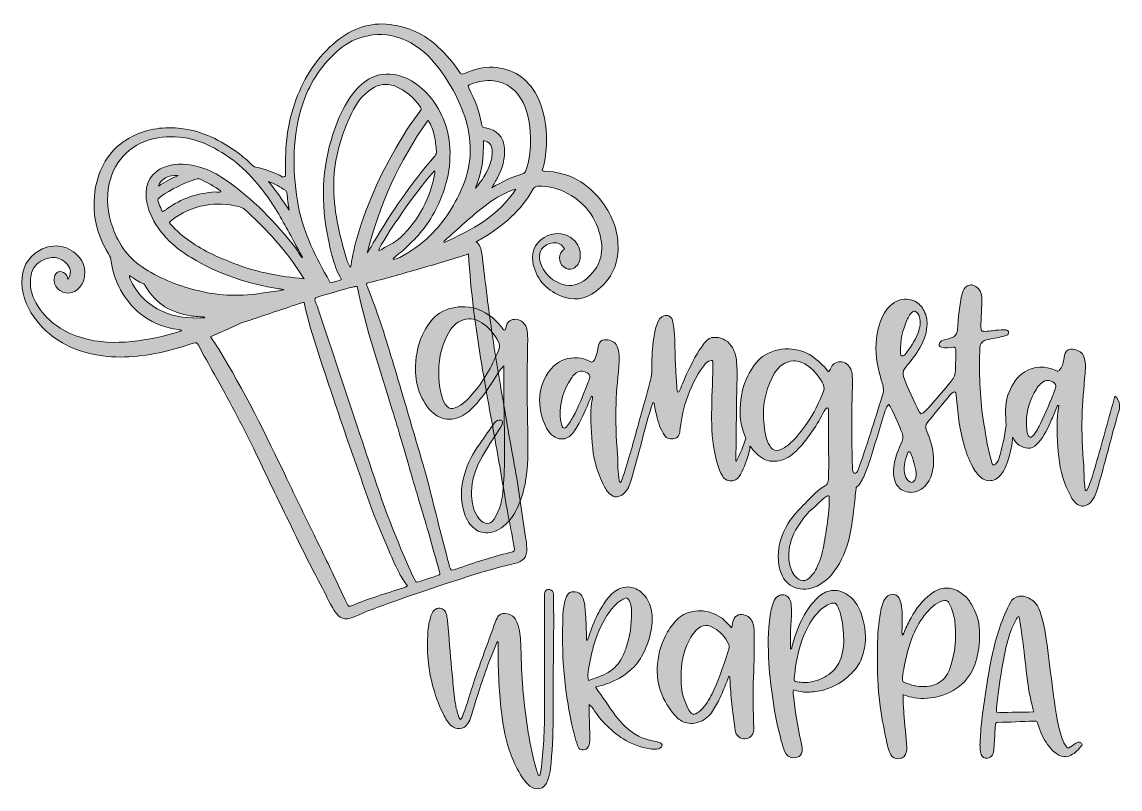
# Model space of a CAD drawing. Header units: inches. Extents: x 2 to 273, y 84 to 274.
import ezdxf

# ---------------------------------------------------------------- set-up
doc = ezdxf.new("R2010")
doc.units = ezdxf.units.IN
doc.header["$MEASUREMENT"] = 0
doc.layers.add('Layer 1', color=7, linetype='Continuous')

# ---------------------------------------------------------------- blocks, each defined once
blk = doc.blocks.new('block 2')
at = {"layer": 'Layer 1', "true_color": 0xba874d}
h = blk.add_hatch(color=23, dxfattribs=at)
h.dxf.hatch_style = 2
edge = h.paths.add_edge_path()
edge.add_spline(control_points=[(66.54, 235.62), (66.7, 236.01), (66.62, 236.49), (66.62, 236.89), (66.54, 242.93), (67.1, 248.82), (69.24, 254.55), (71.31, 260.19), (74.49, 265.21), (79.27, 269.02), (83.08, 272.13), (87.46, 273.8), (92.47, 273.16), (97, 272.6), (101.06, 270.77), (104.4, 267.59), (106.39, 265.76), (108.06, 263.77), (109.57, 261.55), (110.13, 260.75), (110.13, 260.75), (111.08, 261.15), (113.23, 262.1), (115.54, 262.74), (117.92, 262.58), (122.86, 262.34), (126.43, 259.88), (128.74, 255.58), (130.65, 252), (131.13, 248.1), (131.13, 244.13), (131.13, 241.9), (130.81, 239.75), (130.25, 237.6), (130.17, 237.44), (130.17, 237.21), (130.09, 237.05), (130.33, 236.89), (130.49, 236.89), (130.65, 236.89), (136.7, 236.73), (141.39, 233.94), (144.97, 229.17), (147.59, 225.67), (148.95, 221.77), (148.79, 217.4), (148.63, 213.18), (146.72, 209.76), (143.38, 207.22), (140.67, 205.15), (137.65, 204.75), (134.55, 206.1), (130.81, 207.7), (128.42, 210.56), (127.71, 214.54), (127.23, 217.4), (128.82, 219.87), (131.45, 220.98), (133.75, 221.93), (135.82, 221.62), (137.73, 220.02), (139, 218.91), (139.56, 217.48), (139.48, 215.81), (139.48, 214.7), (139, 213.74), (138.05, 213.03), (137.41, 212.55), (136.7, 212.55), (135.98, 212.87), (134.23, 213.66), (133.75, 215.89), (135.1, 217.24), (135.26, 217.4), (135.42, 217.48), (135.58, 217.72), (134.95, 218.75), (134.07, 219.31), (132.8, 219.23), (130.25, 219.07), (128.74, 216.76), (129.62, 214.22), (130.49, 211.91), (132, 210.16), (134.31, 209.21), (136.38, 208.33), (138.45, 208.49), (140.35, 209.84), (143.85, 212.39), (145.37, 215.81), (144.57, 220.1), (143.54, 225.51), (140.43, 229.49), (135.42, 231.88), (133.51, 232.83), (131.37, 233.15), (129.22, 233.23), (128.58, 233.23), (128.18, 233.07), (127.87, 232.51), (124.84, 227.26), (120.55, 223.37), (115.3, 220.34), (114.82, 220.02), (114.34, 219.79), (113.71, 219.47), (114.74, 218.75), (114.98, 217.64), (115.14, 216.53), (115.86, 210.88), (116.49, 205.23), (117.29, 199.58), (118, 194.33), (118.88, 189.16), (119.75, 183.91), (120.87, 177.39), (121.98, 170.95), (123.17, 164.42), (124.29, 158.46), (125.08, 152.41), (125.96, 146.37), (126.12, 145.49), (126.2, 144.62), (126.28, 143.74), (126.36, 141.6), (125.32, 140.32), (123.25, 139.93), (115.06, 138.33), (91.36, 129.82), (90.48, 129.51), (88.33, 128.71), (86.11, 127.91), (84.04, 126.88), (83.8, 126.8), (83.64, 126.72), (83.4, 126.64), (81.25, 125.85), (79.9, 126.32), (78.71, 128.31), (77.44, 130.38), (76.48, 132.53), (75.37, 134.6), (71.95, 140.88), (68.93, 147.4), (65.74, 153.85), (63.44, 158.62), (61.13, 163.47), (58.82, 168.24), (55.8, 174.45), (52.54, 180.65), (49.12, 186.62), (47.77, 189), (46.41, 191.47), (45.14, 193.93), (44.82, 194.49), (44.59, 194.57), (43.95, 194.41), (41.48, 193.62), (39.02, 192.82), (36.55, 192.26), (30.82, 190.99), (25.18, 190.43), (19.37, 191.63), (13.72, 192.74), (8.95, 195.29), (5.29, 199.82), (3.06, 202.6), (1.63, 205.71), (1.55, 209.37), (1.55, 212.79), (2.75, 215.57), (5.85, 217.32), (9.67, 219.39), (13.25, 218.43), (15.79, 215.57), (17.54, 213.58), (17.54, 210.32), (15.87, 208.25), (14.36, 206.42), (11.89, 206.26), (10.3, 207.93), (9.67, 208.65), (9.35, 209.53), (9.51, 210.48), (9.59, 211.35), (10.14, 211.99), (10.86, 212.07), (11.57, 212.15), (12.21, 211.83), (12.61, 211.04), (12.77, 210.8), (12.77, 210.56), (12.93, 210.24), (13.72, 211.35), (13.72, 212.79), (12.77, 213.82), (11.1, 215.81), (8.71, 216.13), (6.25, 214.7), (4.65, 213.74), (3.86, 212.31), (3.7, 210.48), (3.38, 207.93), (4.18, 205.55), (5.53, 203.48), (8.15, 199.42), (11.97, 197.04), (16.51, 195.68), (20.48, 194.49), (24.54, 194.41), (28.68, 194.81), (32.73, 195.21), (36.63, 196.08), (40.53, 197.28), (40.69, 197.36), (40.77, 197.43), (41.01, 197.43), (40.77, 197.75), (40.45, 197.67), (40.21, 197.75), (33.77, 198.63), (29.07, 201.97), (25.89, 207.62), (24.7, 209.76), (23.9, 212.15), (23.59, 214.62), (23.51, 215.25), (23.35, 215.89), (22.95, 216.45), (19.61, 221.93), (18.5, 227.9), (20.01, 234.18), (21.2, 239.27), (24.22, 243.17), (28.92, 245.56), (32.65, 247.47), (36.79, 247.94), (40.93, 247.47), (46.18, 246.83), (50.71, 244.52), (54.93, 241.42), (56.12, 240.55), (57.23, 239.59), (58.27, 238.56), (58.58, 238.24), (58.9, 238), (59.3, 237.92), (61.61, 237.37), (63.91, 236.65), (65.98, 235.46), (66.3, 235.62), (66.38, 235.62), (66.54, 235.62), (66.54, 235.62), (66.54, 235.62), (66.54, 235.62), (66.54, 235.62), (66.54, 235.62), (66.54, 235.62), (66.54, 235.62), (66.54, 235.62), (66.54, 235.62), (66.54, 235.62), (66.54, 235.62), (66.54, 235.62)], knot_values=[0, 0, 0, 0, 1, 1, 1, 2, 2, 2, 3, 3, 3, 4, 4, 4, 5, 5, 5, 6, 6, 6, 7, 7, 7, 8, 8, 8, 9, 9, 9, 10, 10, 10, 11, 11, 11, 12, 12, 12, 13, 13, 13, 14, 14, 14, 15, 15, 15, 16, 16, 16, 17, 17, 17, 18, 18, 18, 19, 19, 19, 20, 20, 20, 21, 21, 21, 22, 22, 22, 23, 23, 23, 24, 24, 24, 25, 25, 25, 26, 26, 26, 27, 27, 27, 28, 28, 28, 29, 29, 29, 30, 30, 30, 31, 31, 31, 32, 32, 32, 33, 33, 33, 34, 34, 34, 35, 35, 35, 36, 36, 36, 37, 37, 37, 38, 38, 38, 39, 39, 39, 40, 40, 40, 41, 41, 41, 42, 42, 42, 43, 43, 43, 44, 44, 44, 45, 45, 45, 46, 46, 46, 47, 47, 47, 48, 48, 48, 49, 49, 49, 50, 50, 50, 51, 51, 51, 52, 52, 52, 53, 53, 53, 54, 54, 54, 55, 55, 55, 56, 56, 56, 57, 57, 57, 58, 58, 58, 59, 59, 59, 60, 60, 60, 61, 61, 61, 62, 62, 62, 63, 63, 63, 64, 64, 64, 65, 65, 65, 66, 66, 66, 67, 67, 67, 68, 68, 68, 69, 69, 69, 70, 70, 70, 71, 71, 71, 72, 72, 72, 73, 73, 73, 74, 74, 74, 75, 75, 75, 76, 76, 76, 77, 77, 77, 78, 78, 78, 79, 79, 79, 80, 80, 80, 81, 81, 81, 82, 82, 82, 83, 83, 83, 84, 84, 84, 85, 85, 85, 86, 86, 86, 87, 87, 87, 88, 88, 88, 88], degree=3, periodic=1)
edge = h.paths.add_edge_path()
edge.add_spline(control_points=[(111.88, 216.45), (111.08, 216.21), (110.37, 215.97), (109.65, 215.73), (106.07, 214.54), (102.49, 213.58), (98.91, 212.55), (94.94, 211.43), (91.12, 210.24), (87.06, 209.29), (86.66, 209.21), (86.58, 208.97), (86.74, 208.65), (86.82, 208.41), (86.9, 208.17), (87.06, 207.85), (88.02, 205.55), (88.81, 203.24), (89.61, 200.93), (91.83, 194.57), (93.66, 188.05), (95.57, 181.61), (97.24, 176.04), (98.83, 170.47), (100.5, 164.82), (100.82, 163.79), (101.14, 162.75), (101.38, 161.72), (102.25, 158.54), (103.05, 155.28), (103.84, 152.1), (104.72, 148.75), (105.51, 145.41), (106.39, 142.15), (106.63, 141.12), (106.95, 140.16), (107.19, 139.13), (107.5, 138.18), (107.5, 138.18), (108.46, 138.49), (108.54, 138.49), (108.7, 138.57), (108.78, 138.57), (113.15, 140.08), (117.53, 141.6), (122.06, 142.63), (123.33, 142.87), (123.33, 142.95), (123.09, 144.3), (122.62, 147), (122.06, 149.63), (121.58, 152.33), (120.55, 157.98), (119.67, 163.63), (118.64, 169.28), (117.45, 175.88), (116.25, 182.48), (115.14, 189.08), (113.63, 198.15), (112.36, 207.14), (111.88, 216.45), (111.88, 216.45), (111.88, 216.45), (111.88, 216.45), (111.88, 216.45), (111.88, 216.45), (111.88, 216.45), (111.88, 216.45), (111.88, 216.45), (111.88, 216.45), (111.88, 216.45), (111.88, 216.45), (111.88, 216.45), (111.88, 216.45), (111.88, 216.45), (111.88, 216.45)], knot_values=[0, 0, 0, 0, 1, 1, 1, 2, 2, 2, 3, 3, 3, 4, 4, 4, 5, 5, 5, 6, 6, 6, 7, 7, 7, 8, 8, 8, 9, 9, 9, 10, 10, 10, 11, 11, 11, 12, 12, 12, 13, 13, 13, 14, 14, 14, 15, 15, 15, 16, 16, 16, 17, 17, 17, 18, 18, 18, 19, 19, 19, 20, 20, 20, 21, 21, 21, 22, 22, 22, 23, 23, 23, 24, 24, 24, 25, 25, 25, 25], degree=3, periodic=1)
edge = h.paths.add_edge_path()
edge.add_spline(control_points=[(48.09, 196), (48.8, 194.97), (49.52, 194.09), (50.07, 193.06), (56.44, 182.72), (61.77, 171.82), (67.02, 160.84), (69.08, 156.47), (71.23, 152.1), (73.38, 147.72), (75.21, 143.9), (77.04, 140.16), (78.87, 136.35), (79.82, 134.28), (80.78, 132.21), (81.81, 130.14), (82.21, 129.27), (82.29, 129.27), (83.24, 129.58), (85.23, 130.38), (87.14, 131.18), (89.21, 131.81), (91.44, 132.53), (93.58, 133.24), (95.81, 133.96), (96.13, 134.04), (96.45, 134.12), (96.77, 134.44), (95.97, 135.39), (95.33, 136.43), (94.78, 137.46), (93.66, 139.61), (92.79, 141.75), (91.83, 143.98), (90.72, 146.53), (89.61, 149.15), (88.57, 151.78), (87.38, 154.8), (86.35, 157.9), (85.31, 160.92), (83.16, 167.05), (80.94, 173.25), (78.95, 179.38), (76.24, 187.65), (73.14, 195.92), (71.23, 204.43), (70.83, 204.51), (70.52, 204.35), (70.12, 204.2), (65.35, 202.6), (60.65, 201.01), (55.88, 199.42), (55.64, 199.34), (55.4, 199.26), (55.24, 199.18), (52.86, 198.07), (50.55, 197.04), (48.09, 196), (48.09, 196), (48.09, 196), (48.09, 196), (48.09, 196), (48.09, 196), (48.09, 196), (48.09, 196), (48.09, 196), (48.09, 196), (48.09, 196), (48.09, 196), (48.09, 196), (48.09, 196), (48.09, 196), (48.09, 196)], knot_values=[0, 0, 0, 0, 1, 1, 1, 2, 2, 2, 3, 3, 3, 4, 4, 4, 5, 5, 5, 6, 6, 6, 7, 7, 7, 8, 8, 8, 9, 9, 9, 10, 10, 10, 11, 11, 11, 12, 12, 12, 13, 13, 13, 14, 14, 14, 15, 15, 15, 16, 16, 16, 17, 17, 17, 18, 18, 18, 19, 19, 19, 20, 20, 20, 21, 21, 21, 22, 22, 22, 23, 23, 23, 24, 24, 24, 24], degree=3, periodic=1)
edge = h.paths.add_edge_path()
edge.add_spline(control_points=[(93.27, 215.33), (93.27, 215.25), (93.35, 215.17), (93.35, 215.09), (93.58, 215.09), (93.82, 215.17), (93.98, 215.25), (94.3, 215.33), (94.54, 215.49), (94.86, 215.57), (97.64, 217), (100.19, 218.83), (102.41, 220.98), (106.07, 224.64), (108.7, 228.85), (110.61, 233.63), (112.83, 239.19), (112.75, 244.84), (110.92, 250.41), (109.17, 255.58), (106.39, 260.27), (102.81, 264.41), (100.42, 267.19), (97.4, 269.1), (93.9, 270.14), (90.8, 271.09), (87.78, 270.77), (84.83, 269.82), (82.45, 269.02), (80.38, 267.59), (78.55, 265.76), (74.65, 261.94), (71.95, 257.33), (70.44, 252.08), (68.21, 244.13), (68.37, 236.09), (69.88, 228.06), (71.15, 221.38), (74.25, 215.49), (77.52, 209.68), (77.67, 209.37), (77.83, 209.29), (78.15, 209.37), (78.87, 209.6), (79.74, 209.76), (80.46, 210.16), (79.5, 211.75), (78.95, 213.42), (78.39, 215.09), (77.6, 217.8), (77.12, 220.58), (76.64, 223.37), (75.21, 232.27), (76.24, 240.87), (79.5, 249.22), (80.62, 251.92), (81.97, 254.55), (83.88, 256.77), (85.15, 258.28), (86.66, 259.56), (88.49, 260.27), (91.12, 261.31), (93.74, 261.07), (96.29, 259.96), (98.28, 259.08), (100.03, 257.81), (101.54, 256.22), (105.04, 252.4), (106.95, 247.86), (107.26, 242.62), (107.58, 236.57), (105.83, 231), (102.89, 225.83), (100.98, 222.41), (98.2, 219.63), (95.33, 217), (94.7, 216.6), (93.98, 215.97), (93.27, 215.33), (93.27, 215.33), (93.27, 215.33), (93.27, 215.33), (93.27, 215.33), (93.27, 215.33), (93.27, 215.33)], knot_values=[0, 0, 0, 0, 1, 1, 1, 2, 2, 2, 3, 3, 3, 4, 4, 4, 5, 5, 5, 6, 6, 6, 7, 7, 7, 8, 8, 8, 9, 9, 9, 10, 10, 10, 11, 11, 11, 12, 12, 12, 13, 13, 13, 14, 14, 14, 15, 15, 15, 16, 16, 16, 17, 17, 17, 18, 18, 18, 19, 19, 19, 20, 20, 20, 21, 21, 21, 22, 22, 22, 23, 23, 23, 24, 24, 24, 25, 25, 25, 26, 26, 26, 27, 27, 27, 28, 28, 28, 28], degree=3, periodic=1)
edge = h.paths.add_edge_path()
edge.add_spline(control_points=[(74.49, 205.79), (73.94, 205.63), (73.78, 205.31), (74.02, 204.75), (74.41, 203.72), (74.81, 202.68), (75.13, 201.57), (78.31, 192.42), (81.17, 183.12), (84.36, 173.89), (87.62, 164.19), (90.64, 154.4), (94.62, 144.86), (95.89, 141.83), (97.16, 138.81), (98.59, 135.87), (98.83, 135.47), (98.91, 135.23), (99.47, 135.39), (101.06, 135.95), (102.73, 136.43), (104.32, 136.98), (104.8, 137.14), (104.88, 137.38), (104.72, 137.86), (103.76, 141.12), (102.89, 144.38), (101.94, 147.64), (100.5, 152.73), (98.91, 157.74), (97.48, 162.83), (96.05, 167.84), (94.54, 172.86), (93.03, 177.95), (90, 187.97), (86.5, 197.83), (84.44, 208.09), (84.36, 208.41), (84.2, 208.49), (83.96, 208.41), (83.64, 208.33), (83.24, 208.25), (82.92, 208.17), (82.29, 208.09), (74.49, 205.79), (74.49, 205.79), (74.49, 205.79), (74.49, 205.79), (74.49, 205.79), (74.49, 205.79), (74.49, 205.79), (74.49, 205.79), (74.49, 205.79), (74.49, 205.79), (74.49, 205.79), (74.49, 205.79), (74.49, 205.79), (74.49, 205.79)], knot_values=[0, 0, 0, 0, 1, 1, 1, 2, 2, 2, 3, 3, 3, 4, 4, 4, 5, 5, 5, 6, 6, 6, 7, 7, 7, 8, 8, 8, 9, 9, 9, 10, 10, 10, 11, 11, 11, 12, 12, 12, 13, 13, 13, 14, 14, 14, 15, 15, 15, 16, 16, 16, 17, 17, 17, 18, 18, 18, 19, 19, 19, 19], degree=3, periodic=1)
edge = h.paths.add_edge_path()
edge.add_spline(control_points=[(70.68, 215.57), (70.75, 215.57), (70.75, 215.65), (70.83, 215.65), (70.2, 216.76), (69.64, 217.88), (69, 218.99), (67.1, 222.57), (65.19, 226.15), (62.96, 229.49), (59.7, 234.26), (55.88, 238.48), (50.95, 241.5), (46.1, 244.52), (40.93, 246.12), (35.12, 245.16), (29.07, 244.21), (24.38, 239.83), (23.11, 233.87), (22.31, 230.13), (22.71, 226.55), (23.98, 222.97), (25.49, 218.67), (28.04, 215.17), (31.94, 212.79), (36.07, 210.16), (40.61, 208.41), (45.38, 207.3), (50.63, 206.03), (55.88, 205.95), (61.21, 206.82), (62.88, 207.06), (64.55, 207.14), (66.3, 207.62), (66.14, 207.7), (66.06, 207.7), (65.98, 207.7), (65.66, 207.78), (65.35, 207.78), (65.11, 207.85), (57.39, 209.05), (50.07, 211.43), (43.31, 215.57), (40.13, 217.48), (37.35, 219.79), (35.2, 222.89), (33.69, 225.12), (32.57, 227.5), (32.26, 230.21), (31.86, 233.87), (33.45, 236.73), (36.95, 238), (39.89, 239.12), (42.76, 238.72), (45.7, 237.84), (47.85, 237.21), (49.76, 236.17), (51.58, 234.9), (58.51, 230.21), (64.23, 224.24), (69.32, 217.72), (69.72, 217), (70.12, 216.29), (70.68, 215.57), (70.68, 215.57), (70.68, 215.57), (70.68, 215.57), (70.68, 215.57), (70.68, 215.57), (70.68, 215.57), (70.68, 215.57), (70.68, 215.57), (70.68, 215.57), (70.68, 215.57), (70.68, 215.57), (70.68, 215.57), (70.68, 215.57), (70.68, 215.57), (70.68, 215.57), (70.68, 215.57), (70.68, 215.57), (70.68, 215.57)], knot_values=[0, 0, 0, 0, 1, 1, 1, 2, 2, 2, 3, 3, 3, 4, 4, 4, 5, 5, 5, 6, 6, 6, 7, 7, 7, 8, 8, 8, 9, 9, 9, 10, 10, 10, 11, 11, 11, 12, 12, 12, 13, 13, 13, 14, 14, 14, 15, 15, 15, 16, 16, 16, 17, 17, 17, 18, 18, 18, 19, 19, 19, 20, 20, 20, 21, 21, 21, 22, 22, 22, 23, 23, 23, 24, 24, 24, 25, 25, 25, 26, 26, 26, 27, 27, 27, 27], degree=3, periodic=1)
edge = h.paths.add_edge_path()
edge.add_spline(control_points=[(82.61, 213.18), (82.85, 213.34), (82.85, 213.5), (82.85, 213.74), (83.08, 215.49), (83.48, 217.16), (83.88, 218.83), (86.27, 227.82), (90.08, 236.17), (94.78, 244.13), (96.29, 246.75), (98.04, 249.3), (99.87, 251.68), (100.11, 252), (100.34, 252.24), (100.03, 252.72), (98.36, 255.1), (96.37, 256.93), (93.58, 257.97), (91.59, 258.68), (89.69, 258.44), (87.94, 257.25), (85.71, 255.74), (84.12, 253.67), (83, 251.29), (80.3, 245.8), (78.71, 239.99), (78.55, 233.87), (78.47, 227.5), (79.9, 221.3), (81.73, 215.25), (81.97, 214.46), (82.29, 213.82), (82.61, 213.18), (82.61, 213.18), (82.61, 213.18), (82.61, 213.18), (82.61, 213.18), (82.61, 213.18), (82.61, 213.18), (82.61, 213.18), (82.61, 213.18), (82.61, 213.18), (82.61, 213.18), (82.61, 213.18), (82.61, 213.18), (82.61, 213.18), (82.61, 213.18), (82.61, 213.18), (82.61, 213.18), (82.61, 213.18), (82.61, 213.18), (82.61, 213.18), (82.61, 213.18), (82.61, 213.18), (82.61, 213.18), (82.61, 213.18), (82.61, 213.18)], knot_values=[0, 0, 0, 0, 1, 1, 1, 2, 2, 2, 3, 3, 3, 4, 4, 4, 5, 5, 5, 6, 6, 6, 7, 7, 7, 8, 8, 8, 9, 9, 9, 10, 10, 10, 11, 11, 11, 12, 12, 12, 13, 13, 13, 14, 14, 14, 15, 15, 15, 16, 16, 16, 17, 17, 17, 18, 18, 18, 19, 19, 19, 19], degree=3, periodic=1)
edge = h.paths.add_edge_path()
edge.add_spline(control_points=[(71.23, 210.32), (70.52, 211.43), (69.88, 212.39), (69.24, 213.34), (65.66, 218.59), (61.29, 223.13), (56.6, 227.42), (56.2, 227.82), (55.72, 227.98), (55.16, 228.14), (52.38, 228.85), (49.6, 229.01), (46.81, 228.46), (43.71, 227.9), (40.93, 226.71), (38.46, 224.72), (37.9, 224.24), (37.82, 224.24), (38.38, 223.68), (39.73, 222.17), (41.32, 220.82), (42.99, 219.63), (46.57, 217.08), (50.55, 215.41), (54.69, 213.82), (59.94, 211.83), (65.43, 210.88), (71.23, 210.32)], knot_values=[0, 0, 0, 0, 1, 1, 1, 2, 2, 2, 3, 3, 3, 4, 4, 4, 5, 5, 5, 6, 6, 6, 7, 7, 7, 8, 8, 8, 9, 9, 9, 9], degree=3, periodic=1)
edge = h.paths.add_edge_path()
edge.add_spline(control_points=[(117.61, 232.83), (119.99, 234.18), (122.38, 235.46), (125, 236.17), (125.64, 236.33), (125.96, 236.65), (126.12, 237.29), (126.83, 239.43), (127.15, 241.74), (127.15, 243.97), (127.15, 247.39), (126.83, 250.73), (125.32, 253.91), (123.81, 256.85), (121.5, 258.84), (118.08, 259.24), (116.09, 259.48), (114.26, 259.08), (112.44, 258.44), (111.64, 258.13), (111.64, 258.05), (112.04, 257.25), (113.39, 254.55), (114.58, 251.68), (115.06, 248.66), (115.14, 247.94), (115.38, 247.71), (116.09, 247.63), (118.8, 247.23), (120.55, 245.32), (120.71, 242.62), (120.95, 239.99), (120.23, 237.6), (119.04, 235.3), (118.64, 234.5), (118.08, 233.71), (117.61, 232.83), (117.61, 232.83), (117.61, 232.83), (117.61, 232.83), (117.61, 232.83), (117.61, 232.83), (117.61, 232.83), (117.61, 232.83), (117.61, 232.83), (117.61, 232.83), (117.61, 232.83), (117.61, 232.83), (117.61, 232.83), (117.61, 232.83), (117.61, 232.83), (117.61, 232.83), (117.61, 232.83), (117.61, 232.83), (117.61, 232.83), (117.61, 232.83), (117.61, 232.83), (117.61, 232.83), (117.61, 232.83), (117.61, 232.83), (117.61, 232.83), (117.61, 232.83), (117.61, 232.83), (117.61, 232.83), (117.61, 232.83), (117.61, 232.83), (117.61, 232.83), (117.61, 232.83), (117.61, 232.83), (117.61, 232.83)], knot_values=[0, 0, 0, 0, 1, 1, 1, 2, 2, 2, 3, 3, 3, 4, 4, 4, 5, 5, 5, 6, 6, 6, 7, 7, 7, 8, 8, 8, 9, 9, 9, 10, 10, 10, 11, 11, 11, 12, 12, 12, 13, 13, 13, 14, 14, 14, 15, 15, 15, 16, 16, 16, 17, 17, 17, 18, 18, 18, 19, 19, 19, 20, 20, 20, 21, 21, 21, 22, 22, 22, 23, 23, 23, 23], degree=3, periodic=1)
edge = h.paths.add_edge_path()
edge.add_spline(control_points=[(101.86, 249.54), (94.7, 239.43), (89.85, 228.54), (86.82, 216.68), (87.38, 217.48), (87.86, 218.35), (88.33, 219.23), (92.87, 226.71), (97.72, 234.02), (103.53, 240.63), (103.84, 241.02), (104, 241.34), (103.92, 241.9), (103.84, 243.09), (103.69, 244.36), (103.45, 245.56), (103.13, 246.91), (102.73, 248.26), (101.86, 249.54)], knot_values=[0, 0, 0, 0, 1, 1, 1, 2, 2, 2, 3, 3, 3, 4, 4, 4, 5, 5, 5, 6, 6, 6, 6], degree=3, periodic=1)
edge = h.paths.add_edge_path()
edge.add_spline(control_points=[(103.45, 236.97), (100.74, 234.5), (90.16, 219.47), (89.69, 217.32), (90.24, 217.32), (90.64, 217.8), (91.12, 218.04), (92.47, 218.83), (93.9, 219.39), (95.02, 220.5), (99.63, 224.88), (102.41, 230.21), (103.53, 236.41), (103.53, 236.57), (103.69, 236.81), (103.45, 236.97), (103.45, 236.97), (103.45, 236.97), (103.45, 236.97), (103.45, 236.97), (103.45, 236.97), (103.45, 236.97)], knot_values=[0, 0, 0, 0, 1, 1, 1, 2, 2, 2, 3, 3, 3, 4, 4, 4, 5, 5, 5, 6, 6, 6, 7, 7, 7, 7], degree=3, periodic=1)
edge = h.paths.add_edge_path()
edge.add_spline(control_points=[(50.71, 231.8), (50.63, 231.88), (50.63, 231.96), (50.63, 232.04), (49.04, 233.15), (47.37, 234.1), (45.62, 234.9), (45.22, 235.06), (44.9, 235.06), (44.51, 234.9), (41.32, 233.94), (38.46, 232.43), (35.76, 230.6), (35.28, 230.29), (34.96, 229.89), (35.28, 229.25), (35.52, 228.62), (35.76, 227.98), (35.99, 227.34), (36.15, 226.87), (36.47, 226.87), (36.79, 227.18), (36.95, 227.34), (37.19, 227.42), (37.35, 227.58), (40.93, 230.13), (44.9, 231.48), (49.28, 231.8), (49.76, 231.72), (50.23, 231.64), (50.71, 231.8)], knot_values=[0, 0, 0, 0, 1, 1, 1, 2, 2, 2, 3, 3, 3, 4, 4, 4, 5, 5, 5, 6, 6, 6, 7, 7, 7, 8, 8, 8, 9, 9, 9, 10, 10, 10, 10], degree=3, periodic=1)
edge = h.paths.add_edge_path()
edge.add_spline(control_points=[(105.83, 219.31), (112.75, 222.33), (119.28, 225.91), (123.57, 232.43), (123.17, 232.43), (122.78, 232.27), (122.38, 232.12), (120.07, 231.16), (117.92, 229.89), (115.94, 228.38), (112.44, 225.67), (109.25, 222.57), (105.91, 219.71), (105.83, 219.63), (105.67, 219.55), (105.83, 219.31), (105.83, 219.31), (105.83, 219.31), (105.83, 219.31), (105.83, 219.31), (105.83, 219.31), (105.83, 219.31)], knot_values=[0, 0, 0, 0, 1, 1, 1, 2, 2, 2, 3, 3, 3, 4, 4, 4, 5, 5, 5, 6, 6, 6, 7, 7, 7, 7], degree=3, periodic=1)
edge = h.paths.add_edge_path()
edge.add_spline(control_points=[(28.12, 211.12), (28.12, 210.88), (28.12, 210.8), (28.12, 210.72), (28.12, 210.64), (28.2, 210.48), (28.2, 210.4), (29.87, 206.66), (32.57, 203.88), (36.31, 202.21), (39.49, 200.78), (42.84, 200.54), (46.26, 200.62), (46.41, 200.62), (46.65, 200.62), (46.73, 200.86), (45.62, 200.93), (44.43, 200.93), (43.31, 201.17), (38.54, 201.89), (34.64, 204.04), (32.18, 208.33), (32.02, 208.57), (31.86, 208.89), (31.62, 209.05), (30.35, 209.53), (29.31, 210.32), (28.12, 211.12), (28.12, 211.12), (28.12, 211.12), (28.12, 211.12), (28.12, 211.12), (28.12, 211.12), (28.12, 211.12), (28.12, 211.12), (28.12, 211.12), (28.12, 211.12)], knot_values=[0, 0, 0, 0, 1, 1, 1, 2, 2, 2, 3, 3, 3, 4, 4, 4, 5, 5, 5, 6, 6, 6, 7, 7, 7, 8, 8, 8, 9, 9, 9, 10, 10, 10, 11, 11, 11, 12, 12, 12, 12], degree=3, periodic=1)
edge = h.paths.add_edge_path()
edge.add_spline(control_points=[(113.55, 232.67), (115.14, 234.5), (116.41, 236.49), (117.21, 238.72), (117.53, 239.75), (117.76, 240.87), (117.68, 241.98), (117.61, 243.41), (117.05, 244.13), (115.54, 244.52), (115.7, 240.47), (115.14, 236.49), (113.55, 232.67), (113.55, 232.67), (113.55, 232.67), (113.55, 232.67), (113.55, 232.67), (113.55, 232.67), (113.55, 232.67), (113.55, 232.67), (113.55, 232.67), (113.55, 232.67), (113.55, 232.67), (113.55, 232.67), (113.55, 232.67)], knot_values=[0, 0, 0, 0, 1, 1, 1, 2, 2, 2, 3, 3, 3, 4, 4, 4, 5, 5, 5, 6, 6, 6, 7, 7, 7, 8, 8, 8, 8], degree=3, periodic=1)
edge = h.paths.add_edge_path()
edge.add_spline(control_points=[(67.57, 227.26), (67.33, 228.69), (67.18, 230.13), (66.94, 231.56), (66.86, 231.88), (66.78, 232.04), (66.54, 232.19), (65.35, 232.99), (64.15, 233.79), (62.48, 234.34), (64.39, 231.96), (65.98, 229.65), (67.57, 227.26), (67.57, 227.26), (67.57, 227.26), (67.57, 227.26), (67.57, 227.26), (67.57, 227.26), (67.57, 227.26), (67.57, 227.26), (67.57, 227.26), (67.57, 227.26), (67.57, 227.26), (67.57, 227.26), (67.57, 227.26)], knot_values=[0, 0, 0, 0, 1, 1, 1, 2, 2, 2, 3, 3, 3, 4, 4, 4, 5, 5, 5, 6, 6, 6, 7, 7, 7, 8, 8, 8, 8], degree=3, periodic=1)
edge = h.paths.add_edge_path()
edge.add_spline(control_points=[(40.13, 235.85), (37.74, 236.01), (35.84, 234.98), (35.28, 233.23), (36.79, 234.18), (38.3, 235.06), (40.13, 235.85), (40.13, 235.85), (40.13, 235.85), (40.13, 235.85), (40.13, 235.85), (40.13, 235.85), (40.13, 235.85), (40.13, 235.85), (40.13, 235.85), (40.13, 235.85), (40.13, 235.85), (40.13, 235.85), (40.13, 235.85), (40.13, 235.85), (40.13, 235.85), (40.13, 235.85), (40.13, 235.85), (40.13, 235.85), (40.13, 235.85), (40.13, 235.85), (40.13, 235.85), (40.13, 235.85)], knot_values=[0, 0, 0, 0, 1, 1, 1, 2, 2, 2, 3, 3, 3, 4, 4, 4, 5, 5, 5, 6, 6, 6, 7, 7, 7, 8, 8, 8, 9, 9, 9, 9], degree=3, periodic=1)
at = {"layer": 'Layer 1', "lineweight": 0}
for points, knots in [([(66.54, 235.62), (66.7, 236.01), (66.62, 236.49), (66.62, 236.89), (66.54, 242.93), (67.1, 248.82), (69.24, 254.55), (71.31, 260.19), (74.49, 265.21), (79.27, 269.02), (83.08, 272.13), (87.46, 273.8), (92.47, 273.16), (97, 272.6), (101.06, 270.77), (104.4, 267.59), (106.39, 265.76), (108.06, 263.77), (109.57, 261.55), (110.13, 260.75), (110.13, 260.75), (111.08, 261.15), (113.23, 262.1), (115.54, 262.74), (117.92, 262.58), (122.86, 262.34), (126.43, 259.88), (128.74, 255.58), (130.65, 252), (131.13, 248.1), (131.13, 244.13), (131.13, 241.9), (130.81, 239.75), (130.25, 237.6), (130.17, 237.44), (130.17, 237.21), (130.09, 237.05), (130.33, 236.89), (130.49, 236.89), (130.65, 236.89), (136.7, 236.73), (141.39, 233.94), (144.97, 229.17), (147.59, 225.67), (148.95, 221.77), (148.79, 217.4), (148.63, 213.18), (146.72, 209.76), (143.38, 207.22), (140.67, 205.15), (137.65, 204.75), (134.55, 206.1), (130.81, 207.7), (128.42, 210.56), (127.71, 214.54), (127.23, 217.4), (128.82, 219.87), (131.45, 220.98), (133.75, 221.93), (135.82, 221.62), (137.73, 220.02), (139, 218.91), (139.56, 217.48), (139.48, 215.81), (139.48, 214.7), (139, 213.74), (138.05, 213.03), (137.41, 212.55), (136.7, 212.55), (135.98, 212.87), (134.23, 213.66), (133.75, 215.89), (135.1, 217.24), (135.26, 217.4), (135.42, 217.48), (135.58, 217.72), (134.95, 218.75), (134.07, 219.31), (132.8, 219.23), (130.25, 219.07), (128.74, 216.76), (129.62, 214.22), (130.49, 211.91), (132, 210.16), (134.31, 209.21), (136.38, 208.33), (138.45, 208.49), (140.35, 209.84), (143.85, 212.39), (145.37, 215.81), (144.57, 220.1), (143.54, 225.51), (140.43, 229.49), (135.42, 231.88), (133.51, 232.83), (131.37, 233.15), (129.22, 233.23), (128.58, 233.23), (128.18, 233.07), (127.87, 232.51), (124.84, 227.26), (120.55, 223.37), (115.3, 220.34), (114.82, 220.02), (114.34, 219.79), (113.71, 219.47), (114.74, 218.75), (114.98, 217.64), (115.14, 216.53), (115.86, 210.88), (116.49, 205.23), (117.29, 199.58), (118, 194.33), (118.88, 189.16), (119.75, 183.91), (120.87, 177.39), (121.98, 170.95), (123.17, 164.42), (124.29, 158.46), (125.08, 152.41), (125.96, 146.37), (126.12, 145.49), (126.2, 144.62), (126.28, 143.74), (126.36, 141.6), (125.32, 140.32), (123.25, 139.93), (115.06, 138.33), (91.36, 129.82), (90.48, 129.51), (88.33, 128.71), (86.11, 127.91), (84.04, 126.88), (83.8, 126.8), (83.64, 126.72), (83.4, 126.64), (81.25, 125.85), (79.9, 126.32), (78.71, 128.31), (77.44, 130.38), (76.48, 132.53), (75.37, 134.6), (71.95, 140.88), (68.93, 147.4), (65.74, 153.85), (63.44, 158.62), (61.13, 163.47), (58.82, 168.24), (55.8, 174.45), (52.54, 180.65), (49.12, 186.62), (47.77, 189), (46.41, 191.47), (45.14, 193.93), (44.82, 194.49), (44.59, 194.57), (43.95, 194.41), (41.48, 193.62), (39.02, 192.82), (36.55, 192.26), (30.82, 190.99), (25.18, 190.43), (19.37, 191.63), (13.72, 192.74), (8.95, 195.29), (5.29, 199.82), (3.06, 202.6), (1.63, 205.71), (1.55, 209.37), (1.55, 212.79), (2.75, 215.57), (5.85, 217.32), (9.67, 219.39), (13.25, 218.43), (15.79, 215.57), (17.54, 213.58), (17.54, 210.32), (15.87, 208.25), (14.36, 206.42), (11.89, 206.26), (10.3, 207.93), (9.67, 208.65), (9.35, 209.53), (9.51, 210.48), (9.59, 211.35), (10.14, 211.99), (10.86, 212.07), (11.57, 212.15), (12.21, 211.83), (12.61, 211.04), (12.77, 210.8), (12.77, 210.56), (12.93, 210.24), (13.72, 211.35), (13.72, 212.79), (12.77, 213.82), (11.1, 215.81), (8.71, 216.13), (6.25, 214.7), (4.65, 213.74), (3.86, 212.31), (3.7, 210.48), (3.38, 207.93), (4.18, 205.55), (5.53, 203.48), (8.15, 199.42), (11.97, 197.04), (16.51, 195.68), (20.48, 194.49), (24.54, 194.41), (28.68, 194.81), (32.73, 195.21), (36.63, 196.08), (40.53, 197.28), (40.69, 197.36), (40.77, 197.43), (41.01, 197.43), (40.77, 197.75), (40.45, 197.67), (40.21, 197.75), (33.77, 198.63), (29.07, 201.97), (25.89, 207.62), (24.7, 209.76), (23.9, 212.15), (23.59, 214.62), (23.51, 215.25), (23.35, 215.89), (22.95, 216.45), (19.61, 221.93), (18.5, 227.9), (20.01, 234.18), (21.2, 239.27), (24.22, 243.17), (28.92, 245.56), (32.65, 247.47), (36.79, 247.94), (40.93, 247.47), (46.18, 246.83), (50.71, 244.52), (54.93, 241.42), (56.12, 240.55), (57.23, 239.59), (58.27, 238.56), (58.58, 238.24), (58.9, 238), (59.3, 237.92), (61.61, 237.37), (63.91, 236.65), (65.98, 235.46), (66.3, 235.62), (66.38, 235.62), (66.54, 235.62), (66.54, 235.62), (66.54, 235.62), (66.54, 235.62), (66.54, 235.62), (66.54, 235.62), (66.54, 235.62), (66.54, 235.62), (66.54, 235.62), (66.54, 235.62), (66.54, 235.62), (66.54, 235.62), (66.54, 235.62)], [0, 0, 0, 0, 1, 1, 1, 2, 2, 2, 3, 3, 3, 4, 4, 4, 5, 5, 5, 6, 6, 6, 7, 7, 7, 8, 8, 8, 9, 9, 9, 10, 10, 10, 11, 11, 11, 12, 12, 12, 13, 13, 13, 14, 14, 14, 15, 15, 15, 16, 16, 16, 17, 17, 17, 18, 18, 18, 19, 19, 19, 20, 20, 20, 21, 21, 21, 22, 22, 22, 23, 23, 23, 24, 24, 24, 25, 25, 25, 26, 26, 26, 27, 27, 27, 28, 28, 28, 29, 29, 29, 30, 30, 30, 31, 31, 31, 32, 32, 32, 33, 33, 33, 34, 34, 34, 35, 35, 35, 36, 36, 36, 37, 37, 37, 38, 38, 38, 39, 39, 39, 40, 40, 40, 41, 41, 41, 42, 42, 42, 43, 43, 43, 44, 44, 44, 45, 45, 45, 46, 46, 46, 47, 47, 47, 48, 48, 48, 49, 49, 49, 50, 50, 50, 51, 51, 51, 52, 52, 52, 53, 53, 53, 54, 54, 54, 55, 55, 55, 56, 56, 56, 57, 57, 57, 58, 58, 58, 59, 59, 59, 60, 60, 60, 61, 61, 61, 62, 62, 62, 63, 63, 63, 64, 64, 64, 65, 65, 65, 66, 66, 66, 67, 67, 67, 68, 68, 68, 69, 69, 69, 70, 70, 70, 71, 71, 71, 72, 72, 72, 73, 73, 73, 74, 74, 74, 75, 75, 75, 76, 76, 76, 77, 77, 77, 78, 78, 78, 79, 79, 79, 80, 80, 80, 81, 81, 81, 82, 82, 82, 83, 83, 83, 84, 84, 84, 85, 85, 85, 86, 86, 86, 87, 87, 87, 88, 88, 88, 88]), ([(93.27, 215.33), (93.27, 215.25), (93.35, 215.17), (93.35, 215.09), (93.58, 215.09), (93.82, 215.17), (93.98, 215.25), (94.3, 215.33), (94.54, 215.49), (94.86, 215.57), (97.64, 217), (100.19, 218.83), (102.41, 220.98), (106.07, 224.64), (108.7, 228.85), (110.61, 233.63), (112.83, 239.19), (112.75, 244.84), (110.92, 250.41), (109.17, 255.58), (106.39, 260.27), (102.81, 264.41), (100.42, 267.19), (97.4, 269.1), (93.9, 270.14), (90.8, 271.09), (87.78, 270.77), (84.83, 269.82), (82.45, 269.02), (80.38, 267.59), (78.55, 265.76), (74.65, 261.94), (71.95, 257.33), (70.44, 252.08), (68.21, 244.13), (68.37, 236.09), (69.88, 228.06), (71.15, 221.38), (74.25, 215.49), (77.52, 209.68), (77.67, 209.37), (77.83, 209.29), (78.15, 209.37), (78.87, 209.6), (79.74, 209.76), (80.46, 210.16), (79.5, 211.75), (78.95, 213.42), (78.39, 215.09), (77.6, 217.8), (77.12, 220.58), (76.64, 223.37), (75.21, 232.27), (76.24, 240.87), (79.5, 249.22), (80.62, 251.92), (81.97, 254.55), (83.88, 256.77), (85.15, 258.28), (86.66, 259.56), (88.49, 260.27), (91.12, 261.31), (93.74, 261.07), (96.29, 259.96), (98.28, 259.08), (100.03, 257.81), (101.54, 256.22), (105.04, 252.4), (106.95, 247.86), (107.26, 242.62), (107.58, 236.57), (105.83, 231), (102.89, 225.83), (100.98, 222.41), (98.2, 219.63), (95.33, 217), (94.7, 216.6), (93.98, 215.97), (93.27, 215.33), (93.27, 215.33), (93.27, 215.33), (93.27, 215.33), (93.27, 215.33), (93.27, 215.33), (93.27, 215.33)], [0, 0, 0, 0, 1, 1, 1, 2, 2, 2, 3, 3, 3, 4, 4, 4, 5, 5, 5, 6, 6, 6, 7, 7, 7, 8, 8, 8, 9, 9, 9, 10, 10, 10, 11, 11, 11, 12, 12, 12, 13, 13, 13, 14, 14, 14, 15, 15, 15, 16, 16, 16, 17, 17, 17, 18, 18, 18, 19, 19, 19, 20, 20, 20, 21, 21, 21, 22, 22, 22, 23, 23, 23, 24, 24, 24, 25, 25, 25, 26, 26, 26, 27, 27, 27, 28, 28, 28, 28]), ([(82.61, 213.18), (82.85, 213.34), (82.85, 213.5), (82.85, 213.74), (83.08, 215.49), (83.48, 217.16), (83.88, 218.83), (86.27, 227.82), (90.08, 236.17), (94.78, 244.13), (96.29, 246.75), (98.04, 249.3), (99.87, 251.68), (100.11, 252), (100.34, 252.24), (100.03, 252.72), (98.36, 255.1), (96.37, 256.93), (93.58, 257.97), (91.59, 258.68), (89.69, 258.44), (87.94, 257.25), (85.71, 255.74), (84.12, 253.67), (83, 251.29), (80.3, 245.8), (78.71, 239.99), (78.55, 233.87), (78.47, 227.5), (79.9, 221.3), (81.73, 215.25), (81.97, 214.46), (82.29, 213.82), (82.61, 213.18), (82.61, 213.18), (82.61, 213.18), (82.61, 213.18), (82.61, 213.18), (82.61, 213.18), (82.61, 213.18), (82.61, 213.18), (82.61, 213.18), (82.61, 213.18), (82.61, 213.18), (82.61, 213.18), (82.61, 213.18), (82.61, 213.18), (82.61, 213.18), (82.61, 213.18), (82.61, 213.18), (82.61, 213.18), (82.61, 213.18), (82.61, 213.18), (82.61, 213.18), (82.61, 213.18), (82.61, 213.18), (82.61, 213.18), (82.61, 213.18)], [0, 0, 0, 0, 1, 1, 1, 2, 2, 2, 3, 3, 3, 4, 4, 4, 5, 5, 5, 6, 6, 6, 7, 7, 7, 8, 8, 8, 9, 9, 9, 10, 10, 10, 11, 11, 11, 12, 12, 12, 13, 13, 13, 14, 14, 14, 15, 15, 15, 16, 16, 16, 17, 17, 17, 18, 18, 18, 19, 19, 19, 19]), ([(117.61, 232.83), (119.99, 234.18), (122.38, 235.46), (125, 236.17), (125.64, 236.33), (125.96, 236.65), (126.12, 237.29), (126.83, 239.43), (127.15, 241.74), (127.15, 243.97), (127.15, 247.39), (126.83, 250.73), (125.32, 253.91), (123.81, 256.85), (121.5, 258.84), (118.08, 259.24), (116.09, 259.48), (114.26, 259.08), (112.44, 258.44), (111.64, 258.13), (111.64, 258.05), (112.04, 257.25), (113.39, 254.55), (114.58, 251.68), (115.06, 248.66), (115.14, 247.94), (115.38, 247.71), (116.09, 247.63), (118.8, 247.23), (120.55, 245.32), (120.71, 242.62), (120.95, 239.99), (120.23, 237.6), (119.04, 235.3), (118.64, 234.5), (118.08, 233.71), (117.61, 232.83), (117.61, 232.83), (117.61, 232.83), (117.61, 232.83), (117.61, 232.83), (117.61, 232.83), (117.61, 232.83), (117.61, 232.83), (117.61, 232.83), (117.61, 232.83), (117.61, 232.83), (117.61, 232.83), (117.61, 232.83), (117.61, 232.83), (117.61, 232.83), (117.61, 232.83), (117.61, 232.83), (117.61, 232.83), (117.61, 232.83), (117.61, 232.83), (117.61, 232.83), (117.61, 232.83), (117.61, 232.83), (117.61, 232.83), (117.61, 232.83), (117.61, 232.83), (117.61, 232.83), (117.61, 232.83), (117.61, 232.83), (117.61, 232.83), (117.61, 232.83), (117.61, 232.83), (117.61, 232.83), (117.61, 232.83)], [0, 0, 0, 0, 1, 1, 1, 2, 2, 2, 3, 3, 3, 4, 4, 4, 5, 5, 5, 6, 6, 6, 7, 7, 7, 8, 8, 8, 9, 9, 9, 10, 10, 10, 11, 11, 11, 12, 12, 12, 13, 13, 13, 14, 14, 14, 15, 15, 15, 16, 16, 16, 17, 17, 17, 18, 18, 18, 19, 19, 19, 20, 20, 20, 21, 21, 21, 22, 22, 22, 23, 23, 23, 23]), ([(101.86, 249.54), (94.7, 239.43), (89.85, 228.54), (86.82, 216.68), (87.38, 217.48), (87.86, 218.35), (88.33, 219.23), (92.87, 226.71), (97.72, 234.02), (103.53, 240.63), (103.84, 241.02), (104, 241.34), (103.92, 241.9), (103.84, 243.09), (103.69, 244.36), (103.45, 245.56), (103.13, 246.91), (102.73, 248.26), (101.86, 249.54)], [0, 0, 0, 0, 1, 1, 1, 2, 2, 2, 3, 3, 3, 4, 4, 4, 5, 5, 5, 6, 6, 6, 6]), ([(70.68, 215.57), (70.75, 215.57), (70.75, 215.65), (70.83, 215.65), (70.2, 216.76), (69.64, 217.88), (69, 218.99), (67.1, 222.57), (65.19, 226.15), (62.96, 229.49), (59.7, 234.26), (55.88, 238.48), (50.95, 241.5), (46.1, 244.52), (40.93, 246.12), (35.12, 245.16), (29.07, 244.21), (24.38, 239.83), (23.11, 233.87), (22.31, 230.13), (22.71, 226.55), (23.98, 222.97), (25.49, 218.67), (28.04, 215.17), (31.94, 212.79), (36.07, 210.16), (40.61, 208.41), (45.38, 207.3), (50.63, 206.03), (55.88, 205.95), (61.21, 206.82), (62.88, 207.06), (64.55, 207.14), (66.3, 207.62), (66.14, 207.7), (66.06, 207.7), (65.98, 207.7), (65.66, 207.78), (65.35, 207.78), (65.11, 207.85), (57.39, 209.05), (50.07, 211.43), (43.31, 215.57), (40.13, 217.48), (37.35, 219.79), (35.2, 222.89), (33.69, 225.12), (32.57, 227.5), (32.26, 230.21), (31.86, 233.87), (33.45, 236.73), (36.95, 238), (39.89, 239.12), (42.76, 238.72), (45.7, 237.84), (47.85, 237.21), (49.76, 236.17), (51.58, 234.9), (58.51, 230.21), (64.23, 224.24), (69.32, 217.72), (69.72, 217), (70.12, 216.29), (70.68, 215.57), (70.68, 215.57), (70.68, 215.57), (70.68, 215.57), (70.68, 215.57), (70.68, 215.57), (70.68, 215.57), (70.68, 215.57), (70.68, 215.57), (70.68, 215.57), (70.68, 215.57), (70.68, 215.57), (70.68, 215.57), (70.68, 215.57), (70.68, 215.57), (70.68, 215.57), (70.68, 215.57), (70.68, 215.57), (70.68, 215.57)], [0, 0, 0, 0, 1, 1, 1, 2, 2, 2, 3, 3, 3, 4, 4, 4, 5, 5, 5, 6, 6, 6, 7, 7, 7, 8, 8, 8, 9, 9, 9, 10, 10, 10, 11, 11, 11, 12, 12, 12, 13, 13, 13, 14, 14, 14, 15, 15, 15, 16, 16, 16, 17, 17, 17, 18, 18, 18, 19, 19, 19, 20, 20, 20, 21, 21, 21, 22, 22, 22, 23, 23, 23, 24, 24, 24, 25, 25, 25, 26, 26, 26, 27, 27, 27, 27]), ([(113.55, 232.67), (115.14, 234.5), (116.41, 236.49), (117.21, 238.72), (117.53, 239.75), (117.76, 240.87), (117.68, 241.98), (117.61, 243.41), (117.05, 244.13), (115.54, 244.52), (115.7, 240.47), (115.14, 236.49), (113.55, 232.67), (113.55, 232.67), (113.55, 232.67), (113.55, 232.67), (113.55, 232.67), (113.55, 232.67), (113.55, 232.67), (113.55, 232.67), (113.55, 232.67), (113.55, 232.67), (113.55, 232.67), (113.55, 232.67), (113.55, 232.67)], [0, 0, 0, 0, 1, 1, 1, 2, 2, 2, 3, 3, 3, 4, 4, 4, 5, 5, 5, 6, 6, 6, 7, 7, 7, 8, 8, 8, 8]), ([(40.13, 235.85), (37.74, 236.01), (35.84, 234.98), (35.28, 233.23), (36.79, 234.18), (38.3, 235.06), (40.13, 235.85), (40.13, 235.85), (40.13, 235.85), (40.13, 235.85), (40.13, 235.85), (40.13, 235.85), (40.13, 235.85), (40.13, 235.85), (40.13, 235.85), (40.13, 235.85), (40.13, 235.85), (40.13, 235.85), (40.13, 235.85), (40.13, 235.85), (40.13, 235.85), (40.13, 235.85), (40.13, 235.85), (40.13, 235.85), (40.13, 235.85), (40.13, 235.85), (40.13, 235.85), (40.13, 235.85)], [0, 0, 0, 0, 1, 1, 1, 2, 2, 2, 3, 3, 3, 4, 4, 4, 5, 5, 5, 6, 6, 6, 7, 7, 7, 8, 8, 8, 9, 9, 9, 9]), ([(103.45, 236.97), (100.74, 234.5), (90.16, 219.47), (89.69, 217.32), (90.24, 217.32), (90.64, 217.8), (91.12, 218.04), (92.47, 218.83), (93.9, 219.39), (95.02, 220.5), (99.63, 224.88), (102.41, 230.21), (103.53, 236.41), (103.53, 236.57), (103.69, 236.81), (103.45, 236.97), (103.45, 236.97), (103.45, 236.97), (103.45, 236.97), (103.45, 236.97), (103.45, 236.97), (103.45, 236.97)], [0, 0, 0, 0, 1, 1, 1, 2, 2, 2, 3, 3, 3, 4, 4, 4, 5, 5, 5, 6, 6, 6, 7, 7, 7, 7]), ([(50.71, 231.8), (50.63, 231.88), (50.63, 231.96), (50.63, 232.04), (49.04, 233.15), (47.37, 234.1), (45.62, 234.9), (45.22, 235.06), (44.9, 235.06), (44.51, 234.9), (41.32, 233.94), (38.46, 232.43), (35.76, 230.6), (35.28, 230.29), (34.96, 229.89), (35.28, 229.25), (35.52, 228.62), (35.76, 227.98), (35.99, 227.34), (36.15, 226.87), (36.47, 226.87), (36.79, 227.18), (36.95, 227.34), (37.19, 227.42), (37.35, 227.58), (40.93, 230.13), (44.9, 231.48), (49.28, 231.8), (49.76, 231.72), (50.23, 231.64), (50.71, 231.8)], [0, 0, 0, 0, 1, 1, 1, 2, 2, 2, 3, 3, 3, 4, 4, 4, 5, 5, 5, 6, 6, 6, 7, 7, 7, 8, 8, 8, 9, 9, 9, 10, 10, 10, 10]), ([(67.57, 227.26), (67.33, 228.69), (67.18, 230.13), (66.94, 231.56), (66.86, 231.88), (66.78, 232.04), (66.54, 232.19), (65.35, 232.99), (64.15, 233.79), (62.48, 234.34), (64.39, 231.96), (65.98, 229.65), (67.57, 227.26), (67.57, 227.26), (67.57, 227.26), (67.57, 227.26), (67.57, 227.26), (67.57, 227.26), (67.57, 227.26), (67.57, 227.26), (67.57, 227.26), (67.57, 227.26), (67.57, 227.26), (67.57, 227.26), (67.57, 227.26)], [0, 0, 0, 0, 1, 1, 1, 2, 2, 2, 3, 3, 3, 4, 4, 4, 5, 5, 5, 6, 6, 6, 7, 7, 7, 8, 8, 8, 8]), ([(105.83, 219.31), (112.75, 222.33), (119.28, 225.91), (123.57, 232.43), (123.17, 232.43), (122.78, 232.27), (122.38, 232.12), (120.07, 231.16), (117.92, 229.89), (115.94, 228.38), (112.44, 225.67), (109.25, 222.57), (105.91, 219.71), (105.83, 219.63), (105.67, 219.55), (105.83, 219.31), (105.83, 219.31), (105.83, 219.31), (105.83, 219.31), (105.83, 219.31), (105.83, 219.31), (105.83, 219.31)], [0, 0, 0, 0, 1, 1, 1, 2, 2, 2, 3, 3, 3, 4, 4, 4, 5, 5, 5, 6, 6, 6, 7, 7, 7, 7]), ([(71.23, 210.32), (70.52, 211.43), (69.88, 212.39), (69.24, 213.34), (65.66, 218.59), (61.29, 223.13), (56.6, 227.42), (56.2, 227.82), (55.72, 227.98), (55.16, 228.14), (52.38, 228.85), (49.6, 229.01), (46.81, 228.46), (43.71, 227.9), (40.93, 226.71), (38.46, 224.72), (37.9, 224.24), (37.82, 224.24), (38.38, 223.68), (39.73, 222.17), (41.32, 220.82), (42.99, 219.63), (46.57, 217.08), (50.55, 215.41), (54.69, 213.82), (59.94, 211.83), (65.43, 210.88), (71.23, 210.32)], [0, 0, 0, 0, 1, 1, 1, 2, 2, 2, 3, 3, 3, 4, 4, 4, 5, 5, 5, 6, 6, 6, 7, 7, 7, 8, 8, 8, 9, 9, 9, 9]), ([(111.88, 216.45), (111.08, 216.21), (110.37, 215.97), (109.65, 215.73), (106.07, 214.54), (102.49, 213.58), (98.91, 212.55), (94.94, 211.43), (91.12, 210.24), (87.06, 209.29), (86.66, 209.21), (86.58, 208.97), (86.74, 208.65), (86.82, 208.41), (86.9, 208.17), (87.06, 207.85), (88.02, 205.55), (88.81, 203.24), (89.61, 200.93), (91.83, 194.57), (93.66, 188.05), (95.57, 181.61), (97.24, 176.04), (98.83, 170.47), (100.5, 164.82), (100.82, 163.79), (101.14, 162.75), (101.38, 161.72), (102.25, 158.54), (103.05, 155.28), (103.84, 152.1), (104.72, 148.75), (105.51, 145.41), (106.39, 142.15), (106.63, 141.12), (106.95, 140.16), (107.19, 139.13), (107.5, 138.18), (107.5, 138.18), (108.46, 138.49), (108.54, 138.49), (108.7, 138.57), (108.78, 138.57), (113.15, 140.08), (117.53, 141.6), (122.06, 142.63), (123.33, 142.87), (123.33, 142.95), (123.09, 144.3), (122.62, 147), (122.06, 149.63), (121.58, 152.33), (120.55, 157.98), (119.67, 163.63), (118.64, 169.28), (117.45, 175.88), (116.25, 182.48), (115.14, 189.08), (113.63, 198.15), (112.36, 207.14), (111.88, 216.45), (111.88, 216.45), (111.88, 216.45), (111.88, 216.45), (111.88, 216.45), (111.88, 216.45), (111.88, 216.45), (111.88, 216.45), (111.88, 216.45), (111.88, 216.45), (111.88, 216.45), (111.88, 216.45), (111.88, 216.45), (111.88, 216.45), (111.88, 216.45), (111.88, 216.45)], [0, 0, 0, 0, 1, 1, 1, 2, 2, 2, 3, 3, 3, 4, 4, 4, 5, 5, 5, 6, 6, 6, 7, 7, 7, 8, 8, 8, 9, 9, 9, 10, 10, 10, 11, 11, 11, 12, 12, 12, 13, 13, 13, 14, 14, 14, 15, 15, 15, 16, 16, 16, 17, 17, 17, 18, 18, 18, 19, 19, 19, 20, 20, 20, 21, 21, 21, 22, 22, 22, 23, 23, 23, 24, 24, 24, 25, 25, 25, 25]), ([(28.12, 211.12), (28.12, 210.88), (28.12, 210.8), (28.12, 210.72), (28.12, 210.64), (28.2, 210.48), (28.2, 210.4), (29.87, 206.66), (32.57, 203.88), (36.31, 202.21), (39.49, 200.78), (42.84, 200.54), (46.26, 200.62), (46.41, 200.62), (46.65, 200.62), (46.73, 200.86), (45.62, 200.93), (44.43, 200.93), (43.31, 201.17), (38.54, 201.89), (34.64, 204.04), (32.18, 208.33), (32.02, 208.57), (31.86, 208.89), (31.62, 209.05), (30.35, 209.53), (29.31, 210.32), (28.12, 211.12), (28.12, 211.12), (28.12, 211.12), (28.12, 211.12), (28.12, 211.12), (28.12, 211.12), (28.12, 211.12), (28.12, 211.12), (28.12, 211.12), (28.12, 211.12)], [0, 0, 0, 0, 1, 1, 1, 2, 2, 2, 3, 3, 3, 4, 4, 4, 5, 5, 5, 6, 6, 6, 7, 7, 7, 8, 8, 8, 9, 9, 9, 10, 10, 10, 11, 11, 11, 12, 12, 12, 12]), ([(74.49, 205.79), (73.94, 205.63), (73.78, 205.31), (74.02, 204.75), (74.41, 203.72), (74.81, 202.68), (75.13, 201.57), (78.31, 192.42), (81.17, 183.12), (84.36, 173.89), (87.62, 164.19), (90.64, 154.4), (94.62, 144.86), (95.89, 141.83), (97.16, 138.81), (98.59, 135.87), (98.83, 135.47), (98.91, 135.23), (99.47, 135.39), (101.06, 135.95), (102.73, 136.43), (104.32, 136.98), (104.8, 137.14), (104.88, 137.38), (104.72, 137.86), (103.76, 141.12), (102.89, 144.38), (101.94, 147.64), (100.5, 152.73), (98.91, 157.74), (97.48, 162.83), (96.05, 167.84), (94.54, 172.86), (93.03, 177.95), (90, 187.97), (86.5, 197.83), (84.44, 208.09), (84.36, 208.41), (84.2, 208.49), (83.96, 208.41), (83.64, 208.33), (83.24, 208.25), (82.92, 208.17), (82.29, 208.09), (74.49, 205.79), (74.49, 205.79), (74.49, 205.79), (74.49, 205.79), (74.49, 205.79), (74.49, 205.79), (74.49, 205.79), (74.49, 205.79), (74.49, 205.79), (74.49, 205.79), (74.49, 205.79), (74.49, 205.79), (74.49, 205.79), (74.49, 205.79)], [0, 0, 0, 0, 1, 1, 1, 2, 2, 2, 3, 3, 3, 4, 4, 4, 5, 5, 5, 6, 6, 6, 7, 7, 7, 8, 8, 8, 9, 9, 9, 10, 10, 10, 11, 11, 11, 12, 12, 12, 13, 13, 13, 14, 14, 14, 15, 15, 15, 16, 16, 16, 17, 17, 17, 18, 18, 18, 19, 19, 19, 19]), ([(48.09, 196), (48.8, 194.97), (49.52, 194.09), (50.07, 193.06), (56.44, 182.72), (61.77, 171.82), (67.02, 160.84), (69.08, 156.47), (71.23, 152.1), (73.38, 147.72), (75.21, 143.9), (77.04, 140.16), (78.87, 136.35), (79.82, 134.28), (80.78, 132.21), (81.81, 130.14), (82.21, 129.27), (82.29, 129.27), (83.24, 129.58), (85.23, 130.38), (87.14, 131.18), (89.21, 131.81), (91.44, 132.53), (93.58, 133.24), (95.81, 133.96), (96.13, 134.04), (96.45, 134.12), (96.77, 134.44), (95.97, 135.39), (95.33, 136.43), (94.78, 137.46), (93.66, 139.61), (92.79, 141.75), (91.83, 143.98), (90.72, 146.53), (89.61, 149.15), (88.57, 151.78), (87.38, 154.8), (86.35, 157.9), (85.31, 160.92), (83.16, 167.05), (80.94, 173.25), (78.95, 179.38), (76.24, 187.65), (73.14, 195.92), (71.23, 204.43), (70.83, 204.51), (70.52, 204.35), (70.12, 204.2), (65.35, 202.6), (60.65, 201.01), (55.88, 199.42), (55.64, 199.34), (55.4, 199.26), (55.24, 199.18), (52.86, 198.07), (50.55, 197.04), (48.09, 196), (48.09, 196), (48.09, 196), (48.09, 196), (48.09, 196), (48.09, 196), (48.09, 196), (48.09, 196), (48.09, 196), (48.09, 196), (48.09, 196), (48.09, 196), (48.09, 196), (48.09, 196), (48.09, 196), (48.09, 196)], [0, 0, 0, 0, 1, 1, 1, 2, 2, 2, 3, 3, 3, 4, 4, 4, 5, 5, 5, 6, 6, 6, 7, 7, 7, 8, 8, 8, 9, 9, 9, 10, 10, 10, 11, 11, 11, 12, 12, 12, 13, 13, 13, 14, 14, 14, 15, 15, 15, 16, 16, 16, 17, 17, 17, 18, 18, 18, 19, 19, 19, 20, 20, 20, 21, 21, 21, 22, 22, 22, 23, 23, 23, 24, 24, 24, 24])]:
    blk.add_open_spline(points, degree=3, knots=knots, dxfattribs=at)
blk = doc.blocks.new('block 3')
at = {"layer": 'Layer 1', "true_color": 0xffffff}
h = blk.add_hatch(color=7, dxfattribs=at)
h.dxf.hatch_style = 2
edge = h.paths.add_edge_path()
edge.add_spline(control_points=[(236.22, 208.79), (237.6, 208.52), (238.61, 207.17), (238.63, 205.79), (238.74, 203.26), (238.41, 200.74), (238.44, 198.2), (238.47, 197.93), (238.49, 197.58), (238.72, 197.4), (239.86, 197.18), (241.01, 197.46), (242.15, 197.57), (242.99, 197.67), (243.85, 197.79), (244.7, 197.68), (245.15, 197.6), (245.44, 197.04), (245.19, 196.64), (245, 196.37), (244.62, 196.32), (244.33, 196.2), (243.04, 195.77), (241.67, 195.63), (240.35, 195.32), (239.65, 195.19), (238.88, 194.97), (238.48, 194.32), (238.06, 193.68), (238.17, 192.89), (238.13, 192.17), (237.99, 186.24), (238.19, 180.28), (239.17, 174.43), (239.68, 171.12), (240.23, 167.79), (241.22, 164.58), (241.31, 164.44), (241.4, 164.31), (241.54, 164.22), (242.24, 164.48), (242.66, 165.15), (242.87, 165.84), (243.7, 168.56), (244.24, 171.35), (244.71, 174.16), (244.44, 176.63), (244.38, 179.18), (245.11, 181.58), (245.8, 183.56), (246.87, 185.48), (248.52, 186.81), (250.57, 188.37), (253.4, 188.92), (255.85, 188.08), (256.35, 187.92), (256.81, 187.68), (257.27, 187.45), (257.52, 187.42), (257.69, 187.64), (257.86, 187.78), (258.54, 188.45), (258.74, 189.42), (258.88, 190.32), (259.01, 191.03), (259.1, 191.8), (259.57, 192.38), (260.1, 192.97), (260.98, 193.04), (261.69, 192.82), (262.54, 192.59), (263.42, 192.1), (263.77, 191.25), (264.36, 189.89), (264.29, 188.36), (264.17, 186.92), (263.9, 183.32), (263.44, 179.73), (263.41, 176.13), (263.33, 172.17), (263.51, 168.22), (263.84, 164.28), (263.95, 162.24), (263.87, 160.19), (264.2, 158.17), (264.28, 158.04), (264.37, 157.91), (264.54, 157.89), (265.76, 160.24), (266.34, 162.84), (267.1, 165.36), (268.59, 170.66), (270.05, 175.98), (271.55, 181.28), (272.29, 180.81), (272.58, 179.9), (272.64, 179.07), (272.66, 178.62), (272.8, 178.14), (272.55, 177.73), (272.19, 176.8), (272.03, 175.81), (271.72, 174.86), (270.16, 169.31), (268.79, 163.71), (267.17, 158.18), (266.78, 156.97), (266.27, 155.73), (265.31, 154.86), (264.74, 154.39), (264.01, 154), (263.24, 154.11), (262.11, 154.45), (261.24, 155.37), (260.72, 156.4), (259.06, 159.46), (257.97, 162.83), (257.67, 166.3), (257.33, 169.73), (257.12, 173.18), (257.34, 176.63), (257.39, 177.42), (257.61, 178.18), (257.69, 178.97), (257.53, 179.02), (257.37, 178.98), (257.28, 178.83), (256.8, 177.73), (256.41, 176.59), (255.9, 175.5), (255.01, 173.48), (254.05, 171.45), (252.61, 169.77), (252.08, 169.18), (251.46, 168.56), (250.63, 168.46), (249.06, 168.3), (247.43, 169.12), (246.66, 170.51), (246.52, 170.74), (246.38, 170.96), (246.25, 171.19), (246.27, 170.27), (246.17, 169.36), (245.93, 168.47), (245.47, 166.52), (245, 164.52), (243.99, 162.76), (243.43, 161.81), (242.66, 160.9), (241.57, 160.56), (240.56, 160.24), (239.4, 160.41), (238.58, 161.09), (237.6, 161.85), (236.92, 162.91), (236.33, 163.98), (235.44, 165.63), (234.79, 167.4), (234.26, 169.19), (233.12, 173.19), (232.71, 177.35), (232.31, 181.48), (232.26, 181.76), (232.3, 182.1), (232.08, 182.3), (231.96, 182.44), (231.79, 182.37), (231.65, 182.3), (231.07, 182.03), (230.74, 181.44), (230.34, 180.98), (228.63, 178.88), (226.84, 176.84), (225.16, 174.72), (224.77, 174.18), (224.72, 173.43), (225.03, 172.83), (225.85, 170.69), (226.66, 168.48), (226.74, 166.16), (226.84, 164.21), (226.57, 162.19), (225.64, 160.45), (224.9, 159.14), (223.73, 158.01), (222.25, 157.62), (221.11, 157.39), (219.87, 157.57), (218.85, 158.16), (218.16, 158.56), (217.65, 159.21), (217.36, 159.95), (216.76, 161.3), (216.69, 162.83), (216.98, 164.27), (217.31, 166.32), (218.07, 168.28), (218.98, 170.15), (219.34, 171.05), (219.11, 172.06), (218.69, 172.9), (217.83, 174.87), (216.96, 176.84), (216.03, 178.77), (215.94, 178.95), (215.82, 179.11), (215.65, 179.23), (214.9, 178.49), (214.71, 177.42), (214.39, 176.47), (212.98, 172), (211.76, 167.47), (210.19, 163.06), (209.73, 161.95), (209.29, 160.82), (208.64, 159.81), (208.35, 159.4), (207.98, 159.06), (207.63, 158.7), (207.65, 158.28), (207.5, 157.87), (207.48, 157.45), (207.28, 155.66), (207.12, 153.87), (206.89, 152.08), (206.61, 149.78), (206.26, 147.48), (205.63, 145.24), (204.78, 142.32), (203.5, 139.47), (201.51, 137.14), (200.17, 135.64), (198.5, 134.35), (196.53, 133.82), (194.78, 133.37), (192.81, 133.55), (191.29, 134.59), (189.99, 135.51), (189.19, 136.98), (188.77, 138.49), (188.02, 141.25), (188.32, 144.23), (189.35, 146.87), (190.38, 149.53), (192.08, 151.88), (194.09, 153.88), (195.28, 155.1), (196.45, 156.33), (197.68, 157.5), (198.44, 158.19), (199.27, 158.81), (200.18, 159.3), (200.63, 159.62), (200.74, 160.21), (200.75, 160.73), (201.01, 165.25), (200.67, 169.78), (200.79, 174.3), (200.8, 175.55), (200.87, 176.8), (200.76, 178.05), (200.72, 178.17), (200.67, 178.41), (200.53, 178.4), (200.11, 178.37), (199.92, 177.94), (199.75, 177.62), (197.97, 174.26), (195.93, 171), (193.29, 168.25), (192.14, 167.05), (190.81, 165.93), (189.17, 165.47), (187.72, 165.04), (186.06, 165.06), (184.71, 165.82), (183.39, 166.6), (182.27, 167.7), (181.41, 168.96), (181.29, 169.06), (181.36, 168.7), (181.33, 168.61), (181.32, 168.28), (181.33, 167.94), (181.21, 167.62), (180.71, 165.65), (180.04, 163.72), (179.05, 161.94), (178.62, 161.24), (178.03, 160.53), (177.19, 160.36), (176.18, 160.21), (175.05, 160.65), (174.57, 161.58), (173.48, 163.43), (173.01, 165.55), (172.59, 167.63), (171.93, 171.14), (171.85, 174.73), (171.94, 178.29), (172, 182.16), (172.19, 186.03), (172.24, 189.89), (172.19, 190.07), (171.99, 190.18), (171.82, 190.13), (171.03, 190.03), (170.43, 189.44), (170, 188.81), (168.03, 186.21), (166.65, 183.21), (165.61, 180.13), (164.79, 177.65), (164.3, 175.06), (164.06, 172.46), (163.96, 171.78), (163.61, 171.05), (162.93, 170.8), (162.18, 170.65), (161.32, 170.62), (160.68, 171.11), (159.51, 172.46), (158.92, 174.2), (158.47, 175.9), (158.17, 177.08), (157.95, 178.27), (157.72, 179.46), (157.65, 179.57), (157.46, 179.78), (157.36, 179.65), (156.31, 176.49), (155.5, 173.26), (154.64, 170.05), (153.79, 166.87), (152.97, 163.69), (152.04, 160.53), (151.65, 159.33), (151.17, 158.11), (150.25, 157.22), (149.64, 156.67), (148.8, 156.25), (147.96, 156.43), (146.86, 156.8), (146.04, 157.73), (145.54, 158.75), (143.93, 161.74), (142.84, 165.05), (142.54, 168.44), (142.18, 171.88), (141.99, 175.35), (142.16, 178.81), (142.2, 179.63), (142.48, 180.41), (142.52, 181.23), (142.36, 181.35), (142.24, 181.3), (142.16, 181.13), (141.79, 180.42), (141.55, 179.66), (141.22, 178.93), (140.23, 176.58), (139.18, 174.21), (137.6, 172.18), (137.02, 171.49), (136.27, 170.83), (135.34, 170.72), (133.92, 170.62), (132.46, 171.32), (131.72, 172.54), (130.13, 174.83), (129.39, 177.64), (129.43, 180.41), (129.47, 182.78), (130.15, 185.17), (131.54, 187.11), (132.53, 188.53), (133.87, 189.8), (135.54, 190.35), (137.6, 191.06), (139.98, 190.95), (141.89, 189.87), (142.12, 189.73), (142.45, 189.64), (142.67, 189.85), (143.19, 190.41), (143.34, 191.18), (143.56, 191.88), (143.76, 192.59), (143.82, 193.33), (144.03, 194.04), (144.25, 194.66), (144.77, 195.26), (145.47, 195.26), (146.53, 195.3), (147.69, 194.94), (148.34, 194.05), (149.08, 192.82), (149.19, 191.32), (149.07, 189.91), (148.86, 186.43), (148.36, 182.97), (148.3, 179.48), (148.15, 175.26), (148.31, 171.03), (148.68, 166.83), (148.82, 164.67), (148.68, 162.49), (149.08, 160.36), (149.13, 160.19), (149.2, 160), (149.4, 159.97), (149.76, 160.35), (149.82, 160.89), (150.02, 161.35), (150.77, 163.51), (151.39, 165.72), (152.02, 167.91), (153.24, 172.23), (154.4, 176.56), (155.64, 180.86), (156.11, 182.54), (156.6, 184.21), (156.98, 185.91), (157.3, 187.93), (157.07, 189.98), (157.25, 192.01), (157.4, 194.5), (157.67, 197.02), (158.54, 199.37), (158.85, 200.12), (159.32, 200.91), (160.13, 201.18), (160.53, 201.3), (160.98, 201.33), (161.35, 201.12), (161.92, 200.84), (162.33, 200.25), (162.37, 199.62), (163.01, 195.63), (162.76, 191.58), (163.05, 187.57), (163.15, 185.95), (163.23, 184.33), (163.38, 182.72), (163.42, 182.55), (163.46, 182.38), (163.6, 182.27), (163.84, 182.32), (163.94, 182.55), (164.03, 182.76), (164.69, 184.18), (165.2, 185.67), (165.91, 187.07), (167.1, 189.6), (168.38, 192.13), (170.07, 194.37), (170.63, 195.08), (171.38, 195.74), (172.32, 195.81), (174.03, 196), (175.77, 195.16), (176.74, 193.75), (177.58, 192.59), (178, 191.17), (178.08, 189.74), (178.35, 186.82), (178.14, 183.88), (178.08, 180.95), (178.02, 178.53), (178.02, 176.1), (178.01, 173.67), (177.98, 170.89), (177.93, 168.12), (177.9, 165.35), (177.93, 165.13), (177.98, 165.07), (178.07, 165.3), (179.04, 167.07), (179.73, 168.97), (180.37, 170.88), (179.36, 173.19), (178.82, 175.74), (178.99, 178.26), (179.11, 181.03), (179.59, 183.84), (180.87, 186.33), (181.75, 188.12), (182.88, 189.88), (184.52, 191.07), (186.38, 192.39), (188.68, 193.1), (190.96, 192.97), (193, 192.92), (195.04, 192.34), (196.72, 191.16), (198.17, 190.19), (199.44, 188.96), (200.52, 187.59), (200.61, 187.5), (200.79, 187.27), (200.9, 187.43), (201.43, 187.96), (201.43, 188.85), (202.09, 189.27), (203.01, 189.91), (204.36, 190), (205.27, 189.28), (206.1, 188.6), (206.64, 187.54), (206.63, 186.46), (206.8, 183.75), (206.56, 181.04), (206.57, 178.33), (206.5, 173.23), (206.56, 168.13), (206.7, 163.03), (206.75, 162.73), (206.88, 162.38), (207.18, 162.25), (207.59, 162.2), (207.93, 162.54), (208.04, 162.92), (210.23, 168.97), (212.12, 175.13), (214.04, 181.27), (214.22, 181.81), (214.39, 182.36), (214.35, 182.94), (214.33, 184.02), (213.86, 185.01), (213.59, 186.04), (212.73, 189.09), (212.25, 192.3), (212.63, 195.47), (212.89, 197.71), (213.49, 199.95), (214.65, 201.9), (215.44, 203.2), (216.55, 204.38), (218, 204.93), (219.33, 205.4), (220.85, 205.36), (222.14, 204.76), (223.16, 204.27), (223.9, 203.34), (224.41, 202.36), (225.02, 201.19), (225.25, 199.85), (225.11, 198.54), (224.96, 196.4), (224.12, 194.37), (222.95, 192.59), (221.96, 191.02), (220.79, 189.58), (219.61, 188.16), (219.14, 187.53), (219.1, 186.66), (219.4, 185.95), (220.4, 183), (221.83, 180.22), (223.22, 177.43), (223.32, 177.26), (223.43, 177.02), (223.63, 176.96), (224.39, 177.11), (224.9, 177.76), (225.39, 178.31), (227.52, 180.7), (229.67, 183.09), (231.61, 185.66), (232.17, 186.54), (232.18, 187.62), (232.17, 188.63), (232.17, 190.05), (232.26, 191.48), (232.23, 192.91), (232.15, 193.16), (231.97, 193.42), (231.69, 193.41), (230.7, 193.38), (229.68, 193.06), (228.71, 193.37), (228.42, 193.47), (228.05, 193.66), (228.09, 194.02), (228.11, 194.57), (228.59, 194.97), (229.09, 195.11), (229.97, 195.44), (230.94, 195.52), (231.76, 196), (232.32, 196.38), (232.61, 197.06), (232.61, 197.73), (232.86, 200.77), (233.09, 203.84), (233.85, 206.8), (234.07, 207.49), (234.42, 208.23), (235.12, 208.53), (235.46, 208.69), (235.84, 208.81), (236.22, 208.79)], knot_values=[0, 0, 0, 0, 1, 1, 1, 2, 2, 2, 3, 3, 3, 4, 4, 4, 5, 5, 5, 6, 6, 6, 7, 7, 7, 8, 8, 8, 9, 9, 9, 10, 10, 10, 11, 11, 11, 12, 12, 12, 13, 13, 13, 14, 14, 14, 15, 15, 15, 16, 16, 16, 17, 17, 17, 18, 18, 18, 19, 19, 19, 20, 20, 20, 21, 21, 21, 22, 22, 22, 23, 23, 23, 24, 24, 24, 25, 25, 25, 26, 26, 26, 27, 27, 27, 28, 28, 28, 29, 29, 29, 30, 30, 30, 31, 31, 31, 32, 32, 32, 33, 33, 33, 34, 34, 34, 35, 35, 35, 36, 36, 36, 37, 37, 37, 38, 38, 38, 39, 39, 39, 40, 40, 40, 41, 41, 41, 42, 42, 42, 43, 43, 43, 44, 44, 44, 45, 45, 45, 46, 46, 46, 47, 47, 47, 48, 48, 48, 49, 49, 49, 50, 50, 50, 51, 51, 51, 52, 52, 52, 53, 53, 53, 54, 54, 54, 55, 55, 55, 56, 56, 56, 57, 57, 57, 58, 58, 58, 59, 59, 59, 60, 60, 60, 61, 61, 61, 62, 62, 62, 63, 63, 63, 64, 64, 64, 65, 65, 65, 66, 66, 66, 67, 67, 67, 68, 68, 68, 69, 69, 69, 70, 70, 70, 71, 71, 71, 72, 72, 72, 73, 73, 73, 74, 74, 74, 75, 75, 75, 76, 76, 76, 77, 77, 77, 78, 78, 78, 79, 79, 79, 80, 80, 80, 81, 81, 81, 82, 82, 82, 83, 83, 83, 84, 84, 84, 85, 85, 85, 86, 86, 86, 87, 87, 87, 88, 88, 88, 89, 89, 89, 90, 90, 90, 91, 91, 91, 92, 92, 92, 93, 93, 93, 94, 94, 94, 95, 95, 95, 96, 96, 96, 97, 97, 97, 98, 98, 98, 99, 99, 99, 100, 100, 100, 101, 101, 101, 102, 102, 102, 103, 103, 103, 104, 104, 104, 105, 105, 105, 106, 106, 106, 107, 107, 107, 108, 108, 108, 109, 109, 109, 110, 110, 110, 111, 111, 111, 112, 112, 112, 113, 113, 113, 114, 114, 114, 115, 115, 115, 116, 116, 116, 117, 117, 117, 118, 118, 118, 119, 119, 119, 120, 120, 120, 121, 121, 121, 122, 122, 122, 123, 123, 123, 124, 124, 124, 125, 125, 125, 126, 126, 126, 127, 127, 127, 128, 128, 128, 129, 129, 129, 130, 130, 130, 131, 131, 131, 132, 132, 132, 133, 133, 133, 134, 134, 134, 135, 135, 135, 136, 136, 136, 137, 137, 137, 138, 138, 138, 139, 139, 139, 140, 140, 140, 141, 141, 141, 142, 142, 142, 143, 143, 143, 144, 144, 144, 145, 145, 145, 146, 146, 146, 147, 147, 147, 148, 148, 148, 149, 149, 149, 150, 150, 150, 151, 151, 151, 152, 152, 152, 153, 153, 153, 154, 154, 154, 155, 155, 155, 156, 156, 156, 157, 157, 157, 158, 158, 158, 159, 159, 159, 160, 160, 160, 161, 161, 161, 162, 162, 162, 163, 163, 163, 164, 164, 164, 165, 165, 165, 166, 166, 166, 167, 167, 167, 168, 168, 168, 169, 169, 169, 170, 170, 170, 171, 171, 171, 172, 172, 172, 173, 173, 173, 174, 174, 174, 175, 175, 175, 176, 176, 176, 177, 177, 177, 178, 178, 178, 179, 179, 179, 180, 180, 180, 181, 181, 181, 182, 182, 182, 183, 183, 183, 184, 184, 184, 185, 185, 185, 186, 186, 186, 187, 187, 187, 188, 188, 188, 189, 189, 189, 190, 190, 190, 191, 191, 191, 192, 192, 192, 193, 193, 193, 194, 194, 194, 195, 195, 195, 196, 196, 196, 197, 197, 197, 198, 198, 198, 199, 199, 199, 200, 200, 200, 201, 201, 201, 201], degree=3, periodic=1)
edge = h.paths.add_edge_path()
edge.add_spline(control_points=[(200.37, 156.58), (199.12, 155.74), (198.1, 154.61), (197, 153.59), (196.31, 153.1), (195.72, 152.48), (195.2, 151.82), (193.69, 149.99), (192.3, 147.98), (191.59, 145.69), (190.92, 143.61), (190.71, 141.32), (191.32, 139.2), (191.67, 137.99), (192.3, 136.8), (193.36, 136.07), (193.99, 135.66), (194.85, 135.56), (195.52, 135.95), (196.13, 136.3), (196.54, 136.9), (197, 137.42), (197.44, 137.94), (197.75, 138.55), (198, 139.18), (198.44, 140.17), (198.87, 141.18), (199.13, 142.24), (199.62, 144.15), (199.87, 146.1), (200.21, 148.03), (200.65, 150.74), (201.01, 153.47), (200.98, 156.22), (200.97, 156.38), (200.92, 156.56), (200.78, 156.66), (200.61, 156.71), (200.51, 156.71), (200.37, 156.58)], knot_values=[0, 0, 0, 0, 1, 1, 1, 2, 2, 2, 3, 3, 3, 4, 4, 4, 5, 5, 5, 6, 6, 6, 7, 7, 7, 8, 8, 8, 9, 9, 9, 10, 10, 10, 11, 11, 11, 12, 12, 12, 13, 13, 13, 13], degree=3, periodic=1)
edge = h.paths.add_edge_path()
edge.add_spline(control_points=[(220.5, 167.5), (219.78, 165.89), (219.3, 164.09), (219.57, 162.32), (219.73, 161.57), (219.97, 160.74), (220.63, 160.28), (220.93, 160.12), (221.28, 159.9), (221.63, 160.02), (222.35, 160.57), (222.59, 161.55), (222.43, 162.41), (222.2, 164.1), (221.66, 165.72), (221.06, 167.3), (220.97, 167.43), (220.85, 167.56), (220.7, 167.57), (220.7, 167.57), (220.5, 167.5), (220.5, 167.5)], knot_values=[0, 0, 0, 0, 1, 1, 1, 2, 2, 2, 3, 3, 3, 4, 4, 4, 5, 5, 5, 6, 6, 6, 7, 7, 7, 7], degree=3, periodic=1)
edge = h.paths.add_edge_path()
edge.add_spline(control_points=[(192.1, 190.02), (190.11, 189.9), (188.31, 188.61), (187.38, 186.88), (185.62, 183.75), (184.6, 180.16), (184.74, 176.56), (184.78, 174.45), (184.91, 172.29), (185.67, 170.3), (185.98, 169.53), (186.3, 168.71), (186.97, 168.2), (187.57, 167.78), (188.37, 167.86), (189.02, 168.12), (189.91, 168.5), (190.69, 169.11), (191.42, 169.74), (192.99, 171.14), (194.26, 172.84), (195.45, 174.57), (197.12, 177.06), (198.54, 179.73), (199.58, 182.55), (199.84, 183.3), (199.65, 184.15), (199.19, 184.78), (198.16, 186.43), (196.96, 188.04), (195.28, 189.07), (194.32, 189.64), (193.23, 190.06), (192.1, 190.02)], knot_values=[0, 0, 0, 0, 1, 1, 1, 2, 2, 2, 3, 3, 3, 4, 4, 4, 5, 5, 5, 6, 6, 6, 7, 7, 7, 8, 8, 8, 9, 9, 9, 10, 10, 10, 11, 11, 11, 11], degree=3, periodic=1)
edge = h.paths.add_edge_path()
edge.add_spline(control_points=[(254.6, 185.2), (253.5, 184.89), (252.71, 183.98), (252.14, 183.04), (250.64, 180.58), (249.64, 177.76), (249.66, 174.86), (249.69, 173.75), (249.76, 172.62), (250.07, 171.55), (250.25, 171.32), (250.54, 171.07), (250.85, 171.18), (251.89, 171.99), (252.47, 173.21), (253.07, 174.35), (254.5, 177.16), (255.65, 180.1), (256.77, 183.04), (256.9, 183.4), (257.06, 183.8), (256.87, 184.17), (256.63, 184.68), (256.05, 184.89), (255.55, 185.07), (255.24, 185.16), (254.92, 185.21), (254.6, 185.2)], knot_values=[0, 0, 0, 0, 1, 1, 1, 2, 2, 2, 3, 3, 3, 4, 4, 4, 5, 5, 5, 6, 6, 6, 7, 7, 7, 8, 8, 8, 9, 9, 9, 9], degree=3, periodic=1)
edge = h.paths.add_edge_path()
edge.add_spline(control_points=[(139.52, 187.51), (138.51, 187.31), (137.76, 186.51), (137.21, 185.69), (135.36, 182.94), (134.31, 179.6), (134.53, 176.27), (134.61, 175.43), (134.66, 174.55), (134.99, 173.76), (135.15, 173.51), (135.46, 173.32), (135.74, 173.45), (136.63, 174.15), (137.1, 175.19), (137.66, 176.14), (139.07, 178.77), (140.14, 181.56), (141.24, 184.32), (141.44, 184.86), (141.68, 185.38), (141.8, 185.93), (141.89, 186.41), (141.6, 186.92), (141.15, 187.09), (140.65, 187.35), (140.09, 187.53), (139.52, 187.51)], knot_values=[0, 0, 0, 0, 1, 1, 1, 2, 2, 2, 3, 3, 3, 4, 4, 4, 5, 5, 5, 6, 6, 6, 7, 7, 7, 8, 8, 8, 9, 9, 9, 9], degree=3, periodic=1)
edge = h.paths.add_edge_path()
edge.add_spline(control_points=[(221.69, 202.26), (220.91, 201.77), (220.51, 200.9), (220.17, 200.08), (219.13, 197.63), (218.45, 194.97), (218.57, 192.29), (218.6, 191.96), (218.59, 191.61), (218.72, 191.3), (219.02, 191.14), (219.41, 191.22), (219.62, 191.5), (220.92, 193.18), (222.19, 194.94), (222.92, 196.96), (223.37, 198.21), (223.61, 199.6), (223.23, 200.9), (223.06, 201.49), (222.7, 202.12), (222.07, 202.3), (221.94, 202.33), (221.82, 202.3), (221.69, 202.26)], knot_values=[0, 0, 0, 0, 1, 1, 1, 2, 2, 2, 3, 3, 3, 4, 4, 4, 5, 5, 5, 6, 6, 6, 7, 7, 7, 8, 8, 8, 8], degree=3, periodic=1)
edge = h.paths.add_edge_path()
edge.add_spline(control_points=[(110.98, 203.41), (113.82, 203.31), (116.53, 201.98), (118.53, 199.99), (119.26, 199.29), (119.9, 198.49), (120.52, 197.7), (120.63, 197.59), (120.83, 197.53), (120.92, 197.68), (121.2, 198.34), (121.2, 199.16), (121.75, 199.69), (122.5, 200.38), (123.69, 200.47), (124.58, 200), (125.58, 199.56), (126.26, 198.54), (126.35, 197.46), (126.6, 195.69), (126.42, 193.9), (126.43, 192.12), (126.33, 187.36), (126.26, 182.6), (126.4, 177.85), (126.46, 173.79), (126.61, 169.74), (126.49, 165.69), (126.37, 162.42), (125.96, 159.12), (124.86, 156.03), (124.1, 153.83), (123.07, 151.66), (121.42, 149.98), (120.25, 148.78), (118.76, 147.8), (117.08, 147.57), (115.82, 147.38), (114.47, 147.66), (113.48, 148.47), (112.22, 149.41), (111.34, 150.79), (110.88, 152.28), (109.83, 155.39), (109.9, 158.81), (110.84, 161.94), (111.63, 164.72), (113.04, 167.3), (114.74, 169.63), (115.93, 171.33), (117.04, 173.09), (118.31, 174.73), (118.69, 175.16), (119.28, 175.51), (119.87, 175.33), (120.13, 175.26), (120.34, 174.98), (120.25, 174.71), (120.1, 173.88), (119.53, 173.23), (119.12, 172.53), (117.38, 169.85), (115.54, 167.22), (114.2, 164.31), (113.15, 161.92), (112.45, 159.32), (112.6, 156.69), (112.7, 154.89), (113.06, 153.04), (114.09, 151.52), (114.58, 150.83), (115.17, 150.11), (116.02, 149.87), (116.87, 149.69), (117.81, 150.1), (118.21, 150.88), (119.64, 153.2), (120.28, 155.91), (120.46, 158.61), (120.67, 161.49), (120.75, 164.38), (120.78, 167.27), (120.81, 171.14), (120.69, 175.01), (120.59, 178.88), (120.54, 182.12), (120.59, 185.35), (120.61, 188.59), (120.59, 188.8), (120.53, 188.88), (120.4, 188.67), (118.99, 187.13), (118.1, 185.21), (116.9, 183.52), (115.44, 181.36), (113.88, 179.23), (111.9, 177.52), (110.7, 176.56), (109.3, 175.74), (107.73, 175.62), (106.12, 175.5), (104.42, 175.95), (103.21, 177.06), (101.55, 178.45), (100.47, 180.39), (99.7, 182.38), (98.95, 184.42), (98.65, 186.63), (98.78, 188.8), (98.88, 191.79), (99.52, 194.81), (100.99, 197.43), (101.92, 199.12), (103.07, 200.75), (104.71, 201.81), (106.56, 202.99), (108.8, 203.49), (110.98, 203.41)], knot_values=[0, 0, 0, 0, 1, 1, 1, 2, 2, 2, 3, 3, 3, 4, 4, 4, 5, 5, 5, 6, 6, 6, 7, 7, 7, 8, 8, 8, 9, 9, 9, 10, 10, 10, 11, 11, 11, 12, 12, 12, 13, 13, 13, 14, 14, 14, 15, 15, 15, 16, 16, 16, 17, 17, 17, 18, 18, 18, 19, 19, 19, 20, 20, 20, 21, 21, 21, 22, 22, 22, 23, 23, 23, 24, 24, 24, 25, 25, 25, 26, 26, 26, 27, 27, 27, 28, 28, 28, 29, 29, 29, 30, 30, 30, 31, 31, 31, 32, 32, 32, 33, 33, 33, 34, 34, 34, 35, 35, 35, 36, 36, 36, 37, 37, 37, 38, 38, 38, 39, 39, 39, 39], degree=3, periodic=1)
edge = h.paths.add_edge_path()
edge.add_spline(control_points=[(112, 200.44), (110.09, 200.39), (108.31, 199.21), (107.36, 197.59), (105.45, 194.56), (104.45, 190.97), (104.53, 187.39), (104.51, 185.06), (104.65, 182.68), (105.53, 180.5), (105.84, 179.7), (106.23, 178.85), (107.02, 178.42), (107.55, 178.14), (108.18, 178.22), (108.71, 178.47), (110.36, 179.13), (111.64, 180.43), (112.79, 181.75), (115.52, 184.87), (117.58, 188.53), (119.17, 192.35), (119.45, 192.95), (119.71, 193.66), (119.43, 194.31), (119.11, 195.1), (118.61, 195.81), (118.14, 196.52), (117.07, 198.02), (115.69, 199.39), (113.95, 200.08), (113.33, 200.32), (112.66, 200.45), (112, 200.44)], knot_values=[0, 0, 0, 0, 1, 1, 1, 2, 2, 2, 3, 3, 3, 4, 4, 4, 5, 5, 5, 6, 6, 6, 7, 7, 7, 8, 8, 8, 9, 9, 9, 10, 10, 10, 11, 11, 11, 11], degree=3, periodic=1)
h = blk.add_hatch(color=7, dxfattribs=at)
h.dxf.hatch_style = 2
edge = h.paths.add_edge_path()
edge.add_spline(control_points=[(131.95, 133.51), (132.44, 133.39), (132.82, 132.93), (132.84, 132.43), (132.9, 131.71), (132.86, 130.99), (132.87, 130.27), (132.89, 127.54), (132.94, 124.82), (132.87, 122.09), (132.79, 115.22), (132.79, 108.35), (132.79, 101.48), (132.76, 97.4), (132.52, 93.32), (132.11, 89.26), (131.99, 88.32), (131.78, 87.39), (131.48, 86.49), (131.34, 86.09), (131.17, 85.7), (130.92, 85.36), (130.45, 84.69), (129.68, 84.18), (128.84, 84.2), (127.94, 84.2), (127.13, 84.72), (126.53, 85.35), (125.99, 85.93), (125.47, 86.54), (125.04, 87.2), (123.93, 88.87), (123.13, 90.72), (122.38, 92.57), (121.07, 96.01), (120.36, 99.65), (119.97, 103.3), (119.35, 108.78), (119.11, 114.31), (119.19, 119.82), (119.21, 120.1), (119.23, 120.38), (119.11, 120.64), (118.82, 120.42), (118.7, 120.07), (118.62, 119.74), (116.8, 115.45), (115.21, 111.06), (113.87, 106.6), (113.39, 105.13), (112.98, 103.63), (112.51, 102.16), (112.34, 101.52), (112.06, 100.92), (111.68, 100.38), (111.26, 99.69), (110.53, 99.16), (109.7, 99.12), (108.97, 99.06), (108.24, 99.33), (107.68, 99.8), (106.75, 100.55), (106.19, 101.63), (105.65, 102.67), (104.43, 105.07), (103.55, 107.62), (102.89, 110.22), (101.77, 114.67), (101.47, 119.32), (101.91, 123.88), (102.04, 124.94), (102.26, 125.99), (102.59, 127), (102.79, 127.45), (102.98, 127.92), (103.31, 128.3), (103.68, 128.74), (104.28, 129.01), (104.86, 128.89), (105.58, 128.78), (106.19, 128.21), (106.38, 127.5), (106.51, 127), (106.56, 126.48), (106.64, 125.97), (106.8, 124.83), (106.88, 123.67), (106.96, 122.52), (107.28, 118.75), (107.53, 114.96), (107.95, 111.19), (108.15, 109.22), (108.26, 107.23), (108.62, 105.27), (108.79, 104.23), (109.02, 103.2), (109.42, 102.22), (109.48, 101.9), (109.62, 101.58), (109.88, 101.39), (110.33, 101.74), (110.4, 102.34), (110.62, 102.84), (111.47, 105.01), (112.08, 107.27), (112.81, 109.49), (114.29, 114.05), (115.97, 118.54), (117.61, 123.04), (118.02, 124.18), (118.4, 125.34), (118.91, 126.45), (119.16, 126.99), (119.63, 127.47), (120.24, 127.58), (121.06, 127.72), (121.93, 127.48), (122.62, 127.01), (123.23, 126.59), (123.63, 125.93), (123.9, 125.26), (124.26, 124.44), (124.45, 123.55), (124.53, 122.66), (124.76, 120.97), (124.84, 119.27), (124.84, 117.56), (125.01, 111.08), (125.54, 104.59), (126.61, 98.18), (127.13, 95.07), (127.73, 91.96), (128.65, 88.94), (128.81, 88.51), (128.98, 88.08), (129.05, 87.62), (129.19, 87.63), (129.33, 87.63), (129.45, 87.55), (129.78, 88.51), (129.83, 89.54), (129.96, 90.54), (130.55, 95.65), (130.66, 100.8), (130.64, 105.94), (130.64, 114.78), (130.64, 123.61), (130.64, 132.45), (130.64, 132.84), (130.83, 133.27), (131.22, 133.41), (131.45, 133.52), (131.71, 133.56), (131.95, 133.51)], knot_values=[0, 0, 0, 0, 1, 1, 1, 2, 2, 2, 3, 3, 3, 4, 4, 4, 5, 5, 5, 6, 6, 6, 7, 7, 7, 8, 8, 8, 9, 9, 9, 10, 10, 10, 11, 11, 11, 12, 12, 12, 13, 13, 13, 14, 14, 14, 15, 15, 15, 16, 16, 16, 17, 17, 17, 18, 18, 18, 19, 19, 19, 20, 20, 20, 21, 21, 21, 22, 22, 22, 23, 23, 23, 24, 24, 24, 25, 25, 25, 26, 26, 26, 27, 27, 27, 28, 28, 28, 29, 29, 29, 30, 30, 30, 31, 31, 31, 32, 32, 32, 33, 33, 33, 34, 34, 34, 35, 35, 35, 36, 36, 36, 37, 37, 37, 38, 38, 38, 39, 39, 39, 40, 40, 40, 41, 41, 41, 42, 42, 42, 43, 43, 43, 44, 44, 44, 45, 45, 45, 46, 46, 46, 47, 47, 47, 48, 48, 48, 49, 49, 49, 50, 50, 50, 51, 51, 51, 51], degree=3, periodic=1)
edge = h.paths.add_edge_path()
edge.add_spline(control_points=[(230.14, 133.87), (231.52, 133.84), (232.83, 133.23), (233.92, 132.39), (234.79, 131.76), (235.51, 130.93), (236.02, 129.98), (237.25, 127.98), (237.99, 125.68), (238.1, 123.34), (238.2, 121.04), (237.96, 118.73), (237.45, 116.5), (236.89, 114.35), (235.88, 112.29), (234.34, 110.69), (232.75, 109), (230.64, 107.88), (228.43, 107.23), (226.34, 106.61), (224.12, 106.35), (221.96, 106.74), (221.14, 106.88), (220.34, 107.11), (219.55, 107.4), (219.43, 107.42), (219.31, 107.44), (219.19, 107.47), (219.17, 105.96), (219.27, 104.44), (219.41, 102.94), (219.58, 100.07), (219.97, 97.23), (220.13, 94.36), (220.14, 93.61), (220.01, 92.79), (219.47, 92.22), (218.92, 91.66), (218.04, 91.54), (217.31, 91.76), (216.7, 91.95), (216.23, 92.45), (216, 93.04), (215.41, 94.32), (215.21, 95.73), (214.89, 97.1), (214.11, 100.76), (213.47, 104.46), (213.12, 108.2), (212.81, 112.32), (212.81, 116.45), (212.9, 120.58), (212.99, 123.34), (213.25, 126.1), (213.83, 128.8), (213.98, 129.48), (214.18, 130.16), (214.49, 130.79), (214.78, 131.41), (215.28, 131.97), (215.94, 132.2), (216.62, 132.47), (217.45, 132.3), (217.94, 131.76), (218.38, 131.27), (218.56, 130.61), (218.71, 129.99), (218.88, 129.14), (218.94, 128.28), (218.98, 127.42), (219.05, 125.76), (218.91, 124.09), (218.94, 122.43), (218.88, 122.22), (219.07, 122.42), (219.17, 122.31), (219.66, 123.44), (220.14, 124.59), (220.72, 125.69), (221.88, 127.96), (223.37, 130.09), (225.3, 131.78), (226.33, 132.74), (227.58, 133.52), (228.98, 133.77), (229.36, 133.84), (229.75, 133.88), (230.14, 133.87)], knot_values=[0, 0, 0, 0, 1, 1, 1, 2, 2, 2, 3, 3, 3, 4, 4, 4, 5, 5, 5, 6, 6, 6, 7, 7, 7, 8, 8, 8, 9, 9, 9, 10, 10, 10, 11, 11, 11, 12, 12, 12, 13, 13, 13, 14, 14, 14, 15, 15, 15, 16, 16, 16, 17, 17, 17, 18, 18, 18, 19, 19, 19, 20, 20, 20, 21, 21, 21, 22, 22, 22, 23, 23, 23, 24, 24, 24, 25, 25, 25, 26, 26, 26, 27, 27, 27, 28, 28, 28, 29, 29, 29, 29], degree=3, periodic=1)
edge = h.paths.add_edge_path()
edge.add_spline(control_points=[(229.55, 130.82), (228.68, 130.68), (227.87, 130.27), (227.14, 129.78), (226.31, 129.21), (225.62, 128.46), (224.96, 127.71), (223.57, 126.1), (222.52, 124.23), (221.73, 122.27), (220.61, 119.56), (219.86, 116.7), (219.4, 113.81), (219.23, 112.92), (219, 112.02), (219.1, 111.1), (219.11, 110.82), (219.31, 110.56), (219.58, 110.49), (221.13, 109.9), (222.77, 109.42), (224.44, 109.5), (225.94, 109.54), (227.48, 109.96), (228.66, 110.91), (229.87, 111.86), (230.64, 113.27), (231.03, 114.74), (231.7, 117.06), (232.23, 119.47), (232.16, 121.9), (232.12, 122.7), (232.16, 123.51), (232.11, 124.32), (232.05, 125.69), (231.78, 127.04), (231.35, 128.34), (231.1, 129.05), (230.81, 129.77), (230.4, 130.4), (230.22, 130.66), (229.92, 130.87), (229.59, 130.82), (229.59, 130.82), (229.55, 130.82), (229.55, 130.82)], knot_values=[0, 0, 0, 0, 1, 1, 1, 2, 2, 2, 3, 3, 3, 4, 4, 4, 5, 5, 5, 6, 6, 6, 7, 7, 7, 8, 8, 8, 9, 9, 9, 10, 10, 10, 11, 11, 11, 12, 12, 12, 13, 13, 13, 14, 14, 14, 15, 15, 15, 15], degree=3, periodic=1)
edge = h.paths.add_edge_path()
edge.add_spline(control_points=[(248.53, 131.88), (249.56, 131.81), (250.54, 131.35), (251.33, 130.7), (252.02, 130.13), (252.5, 129.35), (252.84, 128.54), (253.48, 127.06), (253.79, 125.48), (254.11, 123.91), (254.81, 120.28), (255.12, 116.6), (255.64, 112.94), (256.16, 109.11), (256.56, 105.27), (257.27, 101.47), (257.57, 99.91), (257.89, 98.34), (258.42, 96.83), (258.68, 96.02), (259.03, 95.23), (259.59, 94.59), (259.72, 94.42), (259.95, 94.29), (260.16, 94.4), (260.76, 94.66), (261.29, 95.06), (261.8, 95.47), (262.17, 95.75), (262.7, 95.86), (263.12, 95.64), (263.36, 95.53), (263.5, 95.21), (263.34, 94.98), (262.63, 94.01), (261.8, 93.05), (260.68, 92.56), (259.95, 92.23), (259.12, 92.09), (258.34, 92.32), (257.48, 92.54), (256.76, 93.11), (256.14, 93.72), (254.9, 94.93), (253.99, 96.44), (253.31, 98.03), (252.93, 98.89), (252.62, 99.79), (252.36, 100.7), (252.23, 100.98), (251.87, 101), (251.6, 100.98), (248.57, 100.89), (245.55, 100.66), (242.53, 100.67), (242.35, 100.67), (242.13, 100.63), (242.08, 100.43), (241.96, 99.95), (241.99, 99.44), (241.94, 98.94), (241.85, 97.37), (241.77, 95.79), (241.64, 94.22), (241.58, 93.67), (241.5, 93.12), (241.28, 92.61), (241.05, 92.12), (240.51, 91.84), (240, 91.79), (239.35, 91.73), (238.7, 92.13), (238.47, 92.74), (238.2, 93.53), (238.25, 94.38), (238.2, 95.2), (238.31, 95.76), (238.25, 96.34), (238.29, 96.91), (238.37, 98.87), (238.63, 100.81), (238.84, 102.75), (239.24, 105.73), (239.64, 108.71), (240.13, 111.67), (240.93, 115.98), (241.73, 120.3), (243.19, 124.43), (243.9, 126.44), (244.73, 128.4), (245.72, 130.28), (246.15, 131.06), (246.9, 131.7), (247.8, 131.84), (248.04, 131.88), (248.28, 131.89), (248.53, 131.88)], knot_values=[0, 0, 0, 0, 1, 1, 1, 2, 2, 2, 3, 3, 3, 4, 4, 4, 5, 5, 5, 6, 6, 6, 7, 7, 7, 8, 8, 8, 9, 9, 9, 10, 10, 10, 11, 11, 11, 12, 12, 12, 13, 13, 13, 14, 14, 14, 15, 15, 15, 16, 16, 16, 17, 17, 17, 18, 18, 18, 19, 19, 19, 20, 20, 20, 21, 21, 21, 22, 22, 22, 23, 23, 23, 24, 24, 24, 25, 25, 25, 26, 26, 26, 27, 27, 27, 28, 28, 28, 29, 29, 29, 30, 30, 30, 31, 31, 31, 32, 32, 32, 32], degree=3, periodic=1)
edge = h.paths.add_edge_path()
edge.add_spline(control_points=[(247.62, 126.79), (247.4, 126.61), (247.28, 126.34), (247.13, 126.1), (246.65, 125.25), (246.22, 124.37), (245.87, 123.46), (245.02, 121.19), (244.53, 118.81), (244.07, 116.44), (243.43, 113.12), (242.94, 109.79), (242.56, 106.43), (242.47, 105.46), (242.31, 104.49), (242.25, 103.51), (242.25, 103.37), (242.24, 103.19), (242.39, 103.12), (242.54, 103.02), (242.76, 103.07), (242.93, 103.07), (245.7, 103.22), (248.46, 103.13), (251.23, 103.23), (251.34, 103.26), (251.52, 103.26), (251.47, 103.42), (251.34, 103.88), (251.24, 104.36), (251.12, 104.82), (250.77, 106.05), (250.52, 107.3), (250.3, 108.55), (249.75, 111.73), (249.49, 114.95), (249.08, 118.15), (248.74, 120.82), (248.45, 123.5), (247.96, 126.14), (247.91, 126.38), (247.93, 126.64), (247.79, 126.85), (247.79, 126.85), (247.62, 126.79), (247.62, 126.79)], knot_values=[0, 0, 0, 0, 1, 1, 1, 2, 2, 2, 3, 3, 3, 4, 4, 4, 5, 5, 5, 6, 6, 6, 7, 7, 7, 8, 8, 8, 9, 9, 9, 10, 10, 10, 11, 11, 11, 12, 12, 12, 13, 13, 13, 14, 14, 14, 15, 15, 15, 15], degree=3, periodic=1)
edge = h.paths.add_edge_path()
edge.add_spline(control_points=[(202.46, 133.28), (203.97, 133.21), (205.38, 132.46), (206.47, 131.43), (207.57, 130.41), (208.31, 129.08), (208.82, 127.68), (209.69, 125.23), (210.13, 122.6), (209.82, 120.01), (209.65, 118.62), (209.29, 117.25), (208.73, 115.97), (208.14, 114.63), (207.22, 113.45), (206.14, 112.46), (204.34, 110.74), (202.15, 109.39), (199.75, 108.71), (198.39, 108.31), (196.97, 108.16), (195.55, 108.14), (194.39, 108.13), (193.22, 108.29), (192.13, 108.7), (191.94, 108.25), (192.07, 107.75), (192.11, 107.28), (192.51, 103.53), (193.08, 99.79), (193.96, 96.12), (194.07, 95.56), (194.17, 95), (194.27, 94.45), (194.35, 93.8), (194.32, 93.07), (193.87, 92.56), (193.43, 92.07), (192.75, 91.91), (192.12, 91.91), (191.2, 91.91), (190.32, 92.5), (189.98, 93.35), (189.61, 94.25), (189.4, 95.2), (189.13, 96.13), (188.26, 99.36), (187.55, 102.64), (187.09, 105.96), (186.64, 109.05), (186.21, 112.14), (186.07, 115.26), (185.84, 119.22), (185.78, 123.21), (186.4, 127.14), (186.59, 128.39), (186.86, 129.65), (187.4, 130.8), (187.68, 131.37), (188.13, 131.91), (188.75, 132.1), (189.61, 132.4), (190.63, 132.03), (191.1, 131.26), (191.46, 130.7), (191.58, 130.03), (191.58, 129.38), (191.66, 127.94), (191.64, 126.5), (191.49, 125.06), (191.34, 122.96), (191.41, 120.84), (191.41, 118.73), (191.56, 118.78), (191.7, 118.88), (191.71, 119.05), (191.73, 119.23), (191.75, 119.41), (191.81, 119.59), (192.57, 122.62), (193.72, 125.57), (195.42, 128.2), (196.41, 129.72), (197.55, 131.19), (199.05, 132.25), (200.04, 132.93), (201.24, 133.34), (202.46, 133.28)], knot_values=[0, 0, 0, 0, 1, 1, 1, 2, 2, 2, 3, 3, 3, 4, 4, 4, 5, 5, 5, 6, 6, 6, 7, 7, 7, 8, 8, 8, 9, 9, 9, 10, 10, 10, 11, 11, 11, 12, 12, 12, 13, 13, 13, 14, 14, 14, 15, 15, 15, 16, 16, 16, 17, 17, 17, 18, 18, 18, 19, 19, 19, 20, 20, 20, 21, 21, 21, 22, 22, 22, 23, 23, 23, 24, 24, 24, 25, 25, 25, 26, 26, 26, 27, 27, 27, 28, 28, 28, 29, 29, 29, 29], degree=3, periodic=1)
edge = h.paths.add_edge_path()
edge.add_spline(control_points=[(202.07, 130.17), (200.9, 130.04), (199.86, 129.39), (199.01, 128.61), (197.57, 127.33), (196.45, 125.73), (195.57, 124.02), (194.14, 121.35), (193.32, 118.4), (192.83, 115.43), (192.59, 114.01), (192.41, 112.59), (192.27, 111.16), (192.23, 110.95), (192.42, 110.81), (192.61, 110.78), (193.15, 110.62), (193.71, 110.59), (194.27, 110.55), (195.52, 110.48), (196.78, 110.61), (197.96, 111.04), (199.61, 111.59), (201.17, 112.49), (202.31, 113.83), (202.83, 114.44), (203.29, 115.12), (203.61, 115.86), (204.37, 117.77), (204.67, 119.86), (204.51, 121.91), (204.43, 123.06), (204.36, 124.22), (204.21, 125.37), (203.96, 126.82), (203.57, 128.26), (202.92, 129.59), (202.77, 129.87), (202.54, 130.18), (202.19, 130.17), (202.19, 130.17), (202.07, 130.17), (202.07, 130.17)], knot_values=[0, 0, 0, 0, 1, 1, 1, 2, 2, 2, 3, 3, 3, 4, 4, 4, 5, 5, 5, 6, 6, 6, 7, 7, 7, 8, 8, 8, 9, 9, 9, 10, 10, 10, 11, 11, 11, 12, 12, 12, 13, 13, 13, 14, 14, 14, 14], degree=3, periodic=1)
edge = h.paths.add_edge_path()
edge.add_spline(control_points=[(151.31, 134.14), (152.41, 134.11), (153.45, 133.65), (154.31, 132.98), (155.47, 132.11), (156.3, 130.85), (156.74, 129.47), (157.22, 127.92), (157.31, 126.27), (157.15, 124.67), (156.92, 122.59), (156.29, 120.57), (155.47, 118.65), (154.81, 117.11), (153.92, 115.66), (152.77, 114.43), (151.38, 112.92), (149.65, 111.76), (147.78, 110.92), (146.41, 110.28), (144.97, 109.78), (143.49, 109.47), (143.36, 109.45), (143.24, 109.42), (143.29, 109.26), (144.94, 106.96), (146.54, 104.62), (148.19, 102.32), (149.61, 100.41), (151.34, 98.69), (153.41, 97.49), (154.57, 96.8), (155.88, 96.39), (157.21, 96.13), (157.87, 95.95), (158.56, 95.88), (159.2, 95.63), (159.47, 95.52), (159.73, 95.24), (159.66, 94.92), (159.62, 94.51), (159.2, 94.29), (158.85, 94.15), (158.16, 93.88), (157.41, 94.03), (156.71, 94.12), (154.36, 94.46), (152.1, 95.3), (150.1, 96.56), (148.42, 97.61), (146.92, 98.91), (145.55, 100.33), (144.34, 101.61), (143.27, 103), (142.34, 104.49), (142.08, 104.65), (141.88, 104.88), (141.7, 105.12), (141.7, 103.86), (141.69, 102.6), (141.71, 101.33), (141.78, 99.4), (141.86, 97.47), (141.78, 95.54), (141.73, 94.96), (141.46, 94.34), (140.91, 94.07), (140.52, 93.89), (140.06, 93.82), (139.65, 93.92), (139.17, 94.04), (138.95, 94.53), (138.81, 94.95), (138.22, 96.62), (137.74, 98.33), (137.4, 100.07), (136.45, 104.54), (135.74, 109.08), (135.38, 113.64), (135.02, 118.05), (135.03, 122.49), (135.17, 126.92), (135.18, 128.16), (135.34, 129.39), (135.67, 130.59), (135.82, 131.13), (136.01, 131.68), (136.3, 132.17), (136.59, 132.64), (137.12, 132.98), (137.68, 132.97), (138.37, 132.99), (139.11, 132.8), (139.58, 132.27), (139.95, 131.9), (140.14, 131.4), (140.28, 130.9), (140.62, 129.77), (140.66, 128.58), (140.77, 127.41), (140.94, 125.41), (140.98, 123.4), (140.99, 121.4), (141, 121.22), (141.02, 121.04), (141.06, 120.87), (141.23, 120.91), (141.33, 121.06), (141.35, 121.22), (141.94, 123.11), (142.64, 124.97), (143.49, 126.76), (144.19, 128.22), (145, 129.63), (145.96, 130.94), (146.76, 132.01), (147.75, 132.98), (148.94, 133.61), (149.66, 133.99), (150.49, 134.17), (151.31, 134.14)], knot_values=[0, 0, 0, 0, 1, 1, 1, 2, 2, 2, 3, 3, 3, 4, 4, 4, 5, 5, 5, 6, 6, 6, 7, 7, 7, 8, 8, 8, 9, 9, 9, 10, 10, 10, 11, 11, 11, 12, 12, 12, 13, 13, 13, 14, 14, 14, 15, 15, 15, 16, 16, 16, 17, 17, 17, 18, 18, 18, 19, 19, 19, 20, 20, 20, 21, 21, 21, 22, 22, 22, 23, 23, 23, 24, 24, 24, 25, 25, 25, 26, 26, 26, 27, 27, 27, 28, 28, 28, 29, 29, 29, 30, 30, 30, 31, 31, 31, 32, 32, 32, 33, 33, 33, 34, 34, 34, 35, 35, 35, 36, 36, 36, 37, 37, 37, 38, 38, 38, 39, 39, 39, 40, 40, 40, 40], degree=3, periodic=1)
edge = h.paths.add_edge_path()
edge.add_spline(control_points=[(150.77, 131.41), (149.85, 131.1), (149.02, 130.55), (148.31, 129.88), (147.45, 129.03), (146.72, 128.07), (146.05, 127.06), (144.56, 124.77), (143.52, 122.21), (142.76, 119.58), (142.14, 117.42), (141.72, 115.2), (141.38, 112.98), (141.37, 112.32), (141.31, 111.66), (141.46, 111.01), (142.94, 111.53), (144.44, 111.98), (145.83, 112.72), (147.32, 113.5), (148.62, 114.67), (149.48, 116.13), (149.99, 116.99), (150.36, 117.93), (150.71, 118.86), (151.77, 121.77), (152.18, 124.88), (152.12, 127.96), (152.13, 129.06), (151.95, 130.22), (151.3, 131.13), (151.19, 131.3), (151.01, 131.47), (150.79, 131.41), (150.79, 131.41), (150.77, 131.41), (150.77, 131.41), (150.77, 131.41), (150.77, 131.41), (150.77, 131.41)], knot_values=[0, 0, 0, 0, 1, 1, 1, 2, 2, 2, 3, 3, 3, 4, 4, 4, 5, 5, 5, 6, 6, 6, 7, 7, 7, 8, 8, 8, 9, 9, 9, 10, 10, 10, 11, 11, 11, 12, 12, 12, 13, 13, 13, 13], degree=3, periodic=1)
edge = h.paths.add_edge_path()
edge.add_spline(control_points=[(169.12, 128.23), (170.94, 128.21), (172.7, 127.57), (174.21, 126.59), (174.62, 126.34), (174.94, 125.98), (175.29, 125.67), (175.83, 125.15), (176.35, 124.61), (176.86, 124.06), (177.01, 124.68), (177.08, 125.33), (177.28, 125.94), (177.51, 126.51), (177.92, 127.05), (178.54, 127.22), (179.11, 127.4), (179.72, 127.28), (180.28, 127.1), (181.17, 126.82), (181.84, 126.04), (182.11, 125.16), (182.34, 124.5), (182.45, 123.79), (182.43, 123.09), (182.5, 119.34), (182.41, 115.58), (182.25, 111.84), (182.11, 107.68), (182.12, 103.51), (182.35, 99.35), (182.37, 98.58), (182.21, 97.74), (181.63, 97.19), (180.83, 96.43), (179.49, 96.41), (178.63, 97.07), (178.1, 97.46), (177.77, 98.08), (177.71, 98.73), (177.46, 100.4), (177.24, 102.07), (177.06, 103.75), (176.82, 105.76), (176.65, 107.78), (176.5, 109.79), (176.46, 110.54), (176.45, 111.29), (176.39, 112.04), (176.27, 112.12), (176.11, 112.04), (176.11, 111.9), (175.96, 111.43), (175.76, 110.99), (175.59, 110.53), (175.02, 109.11), (174.44, 107.7), (173.79, 106.31), (173.22, 105.18), (172.63, 104.06), (171.87, 103.04), (171.04, 101.96), (169.91, 101.07), (168.59, 100.68), (167.38, 100.31), (166.04, 100.3), (164.87, 100.83), (163.95, 101.24), (163.17, 101.94), (162.55, 102.73), (160.93, 104.69), (159.63, 106.95), (158.98, 109.41), (158.56, 110.97), (158.42, 112.59), (158.5, 114.2), (158.62, 116.93), (159.25, 119.66), (160.51, 122.09), (161.17, 123.35), (161.97, 124.55), (162.92, 125.61), (163.91, 126.7), (165.18, 127.6), (166.63, 127.94), (167.45, 128.13), (168.28, 128.25), (169.12, 128.23)], knot_values=[0, 0, 0, 0, 1, 1, 1, 2, 2, 2, 3, 3, 3, 4, 4, 4, 5, 5, 5, 6, 6, 6, 7, 7, 7, 8, 8, 8, 9, 9, 9, 10, 10, 10, 11, 11, 11, 12, 12, 12, 13, 13, 13, 14, 14, 14, 15, 15, 15, 16, 16, 16, 17, 17, 17, 18, 18, 18, 19, 19, 19, 20, 20, 20, 21, 21, 21, 22, 22, 22, 23, 23, 23, 24, 24, 24, 25, 25, 25, 26, 26, 26, 27, 27, 27, 28, 28, 28, 29, 29, 29, 29], degree=3, periodic=1)
edge = h.paths.add_edge_path()
edge.add_spline(control_points=[(170.48, 124.63), (169.57, 124.61), (168.74, 124.09), (168.12, 123.45), (167.61, 122.93), (167.17, 122.35), (166.78, 121.74), (165.31, 119.13), (164.46, 116.17), (164.37, 113.18), (164.36, 112.22), (164.38, 111.26), (164.37, 110.29), (164.51, 107.95), (165.21, 105.64), (166.39, 103.6), (166.6, 103.24), (166.83, 102.8), (167.27, 102.68), (167.77, 102.61), (168.22, 102.92), (168.63, 103.18), (169.21, 103.55), (169.69, 104.05), (170.09, 104.61), (171.1, 105.91), (171.89, 107.36), (172.54, 108.87), (174.01, 112.18), (175.16, 115.62), (176.21, 119.08), (176.31, 119.43), (176.28, 119.81), (176.08, 120.11), (175.28, 121.67), (174.08, 123.06), (172.56, 123.95), (171.94, 124.34), (171.23, 124.65), (170.48, 124.63)], knot_values=[0, 0, 0, 0, 1, 1, 1, 2, 2, 2, 3, 3, 3, 4, 4, 4, 5, 5, 5, 6, 6, 6, 7, 7, 7, 8, 8, 8, 9, 9, 9, 10, 10, 10, 11, 11, 11, 12, 12, 12, 13, 13, 13, 13], degree=3, periodic=1)
at = {"layer": 'Layer 1', "lineweight": 0}
for points, knots in [([(236.22, 208.79), (237.6, 208.52), (238.61, 207.17), (238.63, 205.79), (238.74, 203.26), (238.41, 200.74), (238.44, 198.2), (238.47, 197.93), (238.49, 197.58), (238.72, 197.4), (239.86, 197.18), (241.01, 197.46), (242.15, 197.57), (242.99, 197.67), (243.85, 197.79), (244.7, 197.68), (245.15, 197.6), (245.44, 197.04), (245.19, 196.64), (245, 196.37), (244.62, 196.32), (244.33, 196.2), (243.04, 195.77), (241.67, 195.63), (240.35, 195.32), (239.65, 195.19), (238.88, 194.97), (238.48, 194.32), (238.06, 193.68), (238.17, 192.89), (238.13, 192.17), (237.99, 186.24), (238.19, 180.28), (239.17, 174.43), (239.68, 171.12), (240.23, 167.79), (241.22, 164.58), (241.31, 164.44), (241.4, 164.31), (241.54, 164.22), (242.24, 164.48), (242.66, 165.15), (242.87, 165.84), (243.7, 168.56), (244.24, 171.35), (244.71, 174.16), (244.44, 176.63), (244.38, 179.18), (245.11, 181.58), (245.8, 183.56), (246.87, 185.48), (248.52, 186.81), (250.57, 188.37), (253.4, 188.92), (255.85, 188.08), (256.35, 187.92), (256.81, 187.68), (257.27, 187.45), (257.52, 187.42), (257.69, 187.64), (257.86, 187.78), (258.54, 188.45), (258.74, 189.42), (258.88, 190.32), (259.01, 191.03), (259.1, 191.8), (259.57, 192.38), (260.1, 192.97), (260.98, 193.04), (261.69, 192.82), (262.54, 192.59), (263.42, 192.1), (263.77, 191.25), (264.36, 189.89), (264.29, 188.36), (264.17, 186.92), (263.9, 183.32), (263.44, 179.73), (263.41, 176.13), (263.33, 172.17), (263.51, 168.22), (263.84, 164.28), (263.95, 162.24), (263.87, 160.19), (264.2, 158.17), (264.28, 158.04), (264.37, 157.91), (264.54, 157.89), (265.76, 160.24), (266.34, 162.84), (267.1, 165.36), (268.59, 170.66), (270.05, 175.98), (271.55, 181.28), (272.29, 180.81), (272.58, 179.9), (272.64, 179.07), (272.66, 178.62), (272.8, 178.14), (272.55, 177.73), (272.19, 176.8), (272.03, 175.81), (271.72, 174.86), (270.16, 169.31), (268.79, 163.71), (267.17, 158.18), (266.78, 156.97), (266.27, 155.73), (265.31, 154.86), (264.74, 154.39), (264.01, 154), (263.24, 154.11), (262.11, 154.45), (261.24, 155.37), (260.72, 156.4), (259.06, 159.46), (257.97, 162.83), (257.67, 166.3), (257.33, 169.73), (257.12, 173.18), (257.34, 176.63), (257.39, 177.42), (257.61, 178.18), (257.69, 178.97), (257.53, 179.02), (257.37, 178.98), (257.28, 178.83), (256.8, 177.73), (256.41, 176.59), (255.9, 175.5), (255.01, 173.48), (254.05, 171.45), (252.61, 169.77), (252.08, 169.18), (251.46, 168.56), (250.63, 168.46), (249.06, 168.3), (247.43, 169.12), (246.66, 170.51), (246.52, 170.74), (246.38, 170.96), (246.25, 171.19), (246.27, 170.27), (246.17, 169.36), (245.93, 168.47), (245.47, 166.52), (245, 164.52), (243.99, 162.76), (243.43, 161.81), (242.66, 160.9), (241.57, 160.56), (240.56, 160.24), (239.4, 160.41), (238.58, 161.09), (237.6, 161.85), (236.92, 162.91), (236.33, 163.98), (235.44, 165.63), (234.79, 167.4), (234.26, 169.19), (233.12, 173.19), (232.71, 177.35), (232.31, 181.48), (232.26, 181.76), (232.3, 182.1), (232.08, 182.3), (231.96, 182.44), (231.79, 182.37), (231.65, 182.3), (231.07, 182.03), (230.74, 181.44), (230.34, 180.98), (228.63, 178.88), (226.84, 176.84), (225.16, 174.72), (224.77, 174.18), (224.72, 173.43), (225.03, 172.83), (225.85, 170.69), (226.66, 168.48), (226.74, 166.16), (226.84, 164.21), (226.57, 162.19), (225.64, 160.45), (224.9, 159.14), (223.73, 158.01), (222.25, 157.62), (221.11, 157.39), (219.87, 157.57), (218.85, 158.16), (218.16, 158.56), (217.65, 159.21), (217.36, 159.95), (216.76, 161.3), (216.69, 162.83), (216.98, 164.27), (217.31, 166.32), (218.07, 168.28), (218.98, 170.15), (219.34, 171.05), (219.11, 172.06), (218.69, 172.9), (217.83, 174.87), (216.96, 176.84), (216.03, 178.77), (215.94, 178.95), (215.82, 179.11), (215.65, 179.23), (214.9, 178.49), (214.71, 177.42), (214.39, 176.47), (212.98, 172), (211.76, 167.47), (210.19, 163.06), (209.73, 161.95), (209.29, 160.82), (208.64, 159.81), (208.35, 159.4), (207.98, 159.06), (207.63, 158.7), (207.65, 158.28), (207.5, 157.87), (207.48, 157.45), (207.28, 155.66), (207.12, 153.87), (206.89, 152.08), (206.61, 149.78), (206.26, 147.48), (205.63, 145.24), (204.78, 142.32), (203.5, 139.47), (201.51, 137.14), (200.17, 135.64), (198.5, 134.35), (196.53, 133.82), (194.78, 133.37), (192.81, 133.55), (191.29, 134.59), (189.99, 135.51), (189.19, 136.98), (188.77, 138.49), (188.02, 141.25), (188.32, 144.23), (189.35, 146.87), (190.38, 149.53), (192.08, 151.88), (194.09, 153.88), (195.28, 155.1), (196.45, 156.33), (197.68, 157.5), (198.44, 158.19), (199.27, 158.81), (200.18, 159.3), (200.63, 159.62), (200.74, 160.21), (200.75, 160.73), (201.01, 165.25), (200.67, 169.78), (200.79, 174.3), (200.8, 175.55), (200.87, 176.8), (200.76, 178.05), (200.72, 178.17), (200.67, 178.41), (200.53, 178.4), (200.11, 178.37), (199.92, 177.94), (199.75, 177.62), (197.97, 174.26), (195.93, 171), (193.29, 168.25), (192.14, 167.05), (190.81, 165.93), (189.17, 165.47), (187.72, 165.04), (186.06, 165.06), (184.71, 165.82), (183.39, 166.6), (182.27, 167.7), (181.41, 168.96), (181.29, 169.06), (181.36, 168.7), (181.33, 168.61), (181.32, 168.28), (181.33, 167.94), (181.21, 167.62), (180.71, 165.65), (180.04, 163.72), (179.05, 161.94), (178.62, 161.24), (178.03, 160.53), (177.19, 160.36), (176.18, 160.21), (175.05, 160.65), (174.57, 161.58), (173.48, 163.43), (173.01, 165.55), (172.59, 167.63), (171.93, 171.14), (171.85, 174.73), (171.94, 178.29), (172, 182.16), (172.19, 186.03), (172.24, 189.89), (172.19, 190.07), (171.99, 190.18), (171.82, 190.13), (171.03, 190.03), (170.43, 189.44), (170, 188.81), (168.03, 186.21), (166.65, 183.21), (165.61, 180.13), (164.79, 177.65), (164.3, 175.06), (164.06, 172.46), (163.96, 171.78), (163.61, 171.05), (162.93, 170.8), (162.18, 170.65), (161.32, 170.62), (160.68, 171.11), (159.51, 172.46), (158.92, 174.2), (158.47, 175.9), (158.17, 177.08), (157.95, 178.27), (157.72, 179.46), (157.65, 179.57), (157.46, 179.78), (157.36, 179.65), (156.31, 176.49), (155.5, 173.26), (154.64, 170.05), (153.79, 166.87), (152.97, 163.69), (152.04, 160.53), (151.65, 159.33), (151.17, 158.11), (150.25, 157.22), (149.64, 156.67), (148.8, 156.25), (147.96, 156.43), (146.86, 156.8), (146.04, 157.73), (145.54, 158.75), (143.93, 161.74), (142.84, 165.05), (142.54, 168.44), (142.18, 171.88), (141.99, 175.35), (142.16, 178.81), (142.2, 179.63), (142.48, 180.41), (142.52, 181.23), (142.36, 181.35), (142.24, 181.3), (142.16, 181.13), (141.79, 180.42), (141.55, 179.66), (141.22, 178.93), (140.23, 176.58), (139.18, 174.21), (137.6, 172.18), (137.02, 171.49), (136.27, 170.83), (135.34, 170.72), (133.92, 170.62), (132.46, 171.32), (131.72, 172.54), (130.13, 174.83), (129.39, 177.64), (129.43, 180.41), (129.47, 182.78), (130.15, 185.17), (131.54, 187.11), (132.53, 188.53), (133.87, 189.8), (135.54, 190.35), (137.6, 191.06), (139.98, 190.95), (141.89, 189.87), (142.12, 189.73), (142.45, 189.64), (142.67, 189.85), (143.19, 190.41), (143.34, 191.18), (143.56, 191.88), (143.76, 192.59), (143.82, 193.33), (144.03, 194.04), (144.25, 194.66), (144.77, 195.26), (145.47, 195.26), (146.53, 195.3), (147.69, 194.94), (148.34, 194.05), (149.08, 192.82), (149.19, 191.32), (149.07, 189.91), (148.86, 186.43), (148.36, 182.97), (148.3, 179.48), (148.15, 175.26), (148.31, 171.03), (148.68, 166.83), (148.82, 164.67), (148.68, 162.49), (149.08, 160.36), (149.13, 160.19), (149.2, 160), (149.4, 159.97), (149.76, 160.35), (149.82, 160.89), (150.02, 161.35), (150.77, 163.51), (151.39, 165.72), (152.02, 167.91), (153.24, 172.23), (154.4, 176.56), (155.64, 180.86), (156.11, 182.54), (156.6, 184.21), (156.98, 185.91), (157.3, 187.93), (157.07, 189.98), (157.25, 192.01), (157.4, 194.5), (157.67, 197.02), (158.54, 199.37), (158.85, 200.12), (159.32, 200.91), (160.13, 201.18), (160.53, 201.3), (160.98, 201.33), (161.35, 201.12), (161.92, 200.84), (162.33, 200.25), (162.37, 199.62), (163.01, 195.63), (162.76, 191.58), (163.05, 187.57), (163.15, 185.95), (163.23, 184.33), (163.38, 182.72), (163.42, 182.55), (163.46, 182.38), (163.6, 182.27), (163.84, 182.32), (163.94, 182.55), (164.03, 182.76), (164.69, 184.18), (165.2, 185.67), (165.91, 187.07), (167.1, 189.6), (168.38, 192.13), (170.07, 194.37), (170.63, 195.08), (171.38, 195.74), (172.32, 195.81), (174.03, 196), (175.77, 195.16), (176.74, 193.75), (177.58, 192.59), (178, 191.17), (178.08, 189.74), (178.35, 186.82), (178.14, 183.88), (178.08, 180.95), (178.02, 178.53), (178.02, 176.1), (178.01, 173.67), (177.98, 170.89), (177.93, 168.12), (177.9, 165.35), (177.93, 165.13), (177.98, 165.07), (178.07, 165.3), (179.04, 167.07), (179.73, 168.97), (180.37, 170.88), (179.36, 173.19), (178.82, 175.74), (178.99, 178.26), (179.11, 181.03), (179.59, 183.84), (180.87, 186.33), (181.75, 188.12), (182.88, 189.88), (184.52, 191.07), (186.38, 192.39), (188.68, 193.1), (190.96, 192.97), (193, 192.92), (195.04, 192.34), (196.72, 191.16), (198.17, 190.19), (199.44, 188.96), (200.52, 187.59), (200.61, 187.5), (200.79, 187.27), (200.9, 187.43), (201.43, 187.96), (201.43, 188.85), (202.09, 189.27), (203.01, 189.91), (204.36, 190), (205.27, 189.28), (206.1, 188.6), (206.64, 187.54), (206.63, 186.46), (206.8, 183.75), (206.56, 181.04), (206.57, 178.33), (206.5, 173.23), (206.56, 168.13), (206.7, 163.03), (206.75, 162.73), (206.88, 162.38), (207.18, 162.25), (207.59, 162.2), (207.93, 162.54), (208.04, 162.92), (210.23, 168.97), (212.12, 175.13), (214.04, 181.27), (214.22, 181.81), (214.39, 182.36), (214.35, 182.94), (214.33, 184.02), (213.86, 185.01), (213.59, 186.04), (212.73, 189.09), (212.25, 192.3), (212.63, 195.47), (212.89, 197.71), (213.49, 199.95), (214.65, 201.9), (215.44, 203.2), (216.55, 204.38), (218, 204.93), (219.33, 205.4), (220.85, 205.36), (222.14, 204.76), (223.16, 204.27), (223.9, 203.34), (224.41, 202.36), (225.02, 201.19), (225.25, 199.85), (225.11, 198.54), (224.96, 196.4), (224.12, 194.37), (222.95, 192.59), (221.96, 191.02), (220.79, 189.58), (219.61, 188.16), (219.14, 187.53), (219.1, 186.66), (219.4, 185.95), (220.4, 183), (221.83, 180.22), (223.22, 177.43), (223.32, 177.26), (223.43, 177.02), (223.63, 176.96), (224.39, 177.11), (224.9, 177.76), (225.39, 178.31), (227.52, 180.7), (229.67, 183.09), (231.61, 185.66), (232.17, 186.54), (232.18, 187.62), (232.17, 188.63), (232.17, 190.05), (232.26, 191.48), (232.23, 192.91), (232.15, 193.16), (231.97, 193.42), (231.69, 193.41), (230.7, 193.38), (229.68, 193.06), (228.71, 193.37), (228.42, 193.47), (228.05, 193.66), (228.09, 194.02), (228.11, 194.57), (228.59, 194.97), (229.09, 195.11), (229.97, 195.44), (230.94, 195.52), (231.76, 196), (232.32, 196.38), (232.61, 197.06), (232.61, 197.73), (232.86, 200.77), (233.09, 203.84), (233.85, 206.8), (234.07, 207.49), (234.42, 208.23), (235.12, 208.53), (235.46, 208.69), (235.84, 208.81), (236.22, 208.79)], [0, 0, 0, 0, 1, 1, 1, 2, 2, 2, 3, 3, 3, 4, 4, 4, 5, 5, 5, 6, 6, 6, 7, 7, 7, 8, 8, 8, 9, 9, 9, 10, 10, 10, 11, 11, 11, 12, 12, 12, 13, 13, 13, 14, 14, 14, 15, 15, 15, 16, 16, 16, 17, 17, 17, 18, 18, 18, 19, 19, 19, 20, 20, 20, 21, 21, 21, 22, 22, 22, 23, 23, 23, 24, 24, 24, 25, 25, 25, 26, 26, 26, 27, 27, 27, 28, 28, 28, 29, 29, 29, 30, 30, 30, 31, 31, 31, 32, 32, 32, 33, 33, 33, 34, 34, 34, 35, 35, 35, 36, 36, 36, 37, 37, 37, 38, 38, 38, 39, 39, 39, 40, 40, 40, 41, 41, 41, 42, 42, 42, 43, 43, 43, 44, 44, 44, 45, 45, 45, 46, 46, 46, 47, 47, 47, 48, 48, 48, 49, 49, 49, 50, 50, 50, 51, 51, 51, 52, 52, 52, 53, 53, 53, 54, 54, 54, 55, 55, 55, 56, 56, 56, 57, 57, 57, 58, 58, 58, 59, 59, 59, 60, 60, 60, 61, 61, 61, 62, 62, 62, 63, 63, 63, 64, 64, 64, 65, 65, 65, 66, 66, 66, 67, 67, 67, 68, 68, 68, 69, 69, 69, 70, 70, 70, 71, 71, 71, 72, 72, 72, 73, 73, 73, 74, 74, 74, 75, 75, 75, 76, 76, 76, 77, 77, 77, 78, 78, 78, 79, 79, 79, 80, 80, 80, 81, 81, 81, 82, 82, 82, 83, 83, 83, 84, 84, 84, 85, 85, 85, 86, 86, 86, 87, 87, 87, 88, 88, 88, 89, 89, 89, 90, 90, 90, 91, 91, 91, 92, 92, 92, 93, 93, 93, 94, 94, 94, 95, 95, 95, 96, 96, 96, 97, 97, 97, 98, 98, 98, 99, 99, 99, 100, 100, 100, 101, 101, 101, 102, 102, 102, 103, 103, 103, 104, 104, 104, 105, 105, 105, 106, 106, 106, 107, 107, 107, 108, 108, 108, 109, 109, 109, 110, 110, 110, 111, 111, 111, 112, 112, 112, 113, 113, 113, 114, 114, 114, 115, 115, 115, 116, 116, 116, 117, 117, 117, 118, 118, 118, 119, 119, 119, 120, 120, 120, 121, 121, 121, 122, 122, 122, 123, 123, 123, 124, 124, 124, 125, 125, 125, 126, 126, 126, 127, 127, 127, 128, 128, 128, 129, 129, 129, 130, 130, 130, 131, 131, 131, 132, 132, 132, 133, 133, 133, 134, 134, 134, 135, 135, 135, 136, 136, 136, 137, 137, 137, 138, 138, 138, 139, 139, 139, 140, 140, 140, 141, 141, 141, 142, 142, 142, 143, 143, 143, 144, 144, 144, 145, 145, 145, 146, 146, 146, 147, 147, 147, 148, 148, 148, 149, 149, 149, 150, 150, 150, 151, 151, 151, 152, 152, 152, 153, 153, 153, 154, 154, 154, 155, 155, 155, 156, 156, 156, 157, 157, 157, 158, 158, 158, 159, 159, 159, 160, 160, 160, 161, 161, 161, 162, 162, 162, 163, 163, 163, 164, 164, 164, 165, 165, 165, 166, 166, 166, 167, 167, 167, 168, 168, 168, 169, 169, 169, 170, 170, 170, 171, 171, 171, 172, 172, 172, 173, 173, 173, 174, 174, 174, 175, 175, 175, 176, 176, 176, 177, 177, 177, 178, 178, 178, 179, 179, 179, 180, 180, 180, 181, 181, 181, 182, 182, 182, 183, 183, 183, 184, 184, 184, 185, 185, 185, 186, 186, 186, 187, 187, 187, 188, 188, 188, 189, 189, 189, 190, 190, 190, 191, 191, 191, 192, 192, 192, 193, 193, 193, 194, 194, 194, 195, 195, 195, 196, 196, 196, 197, 197, 197, 198, 198, 198, 199, 199, 199, 200, 200, 200, 201, 201, 201, 201]), ([(110.98, 203.41), (113.82, 203.31), (116.53, 201.98), (118.53, 199.99), (119.26, 199.29), (119.9, 198.49), (120.52, 197.7), (120.63, 197.59), (120.83, 197.53), (120.92, 197.68), (121.2, 198.34), (121.2, 199.16), (121.75, 199.69), (122.5, 200.38), (123.69, 200.47), (124.58, 200), (125.58, 199.56), (126.26, 198.54), (126.35, 197.46), (126.6, 195.69), (126.42, 193.9), (126.43, 192.12), (126.33, 187.36), (126.26, 182.6), (126.4, 177.85), (126.46, 173.79), (126.61, 169.74), (126.49, 165.69), (126.37, 162.42), (125.96, 159.12), (124.86, 156.03), (124.1, 153.83), (123.07, 151.66), (121.42, 149.98), (120.25, 148.78), (118.76, 147.8), (117.08, 147.57), (115.82, 147.38), (114.47, 147.66), (113.48, 148.47), (112.22, 149.41), (111.34, 150.79), (110.88, 152.28), (109.83, 155.39), (109.9, 158.81), (110.84, 161.94), (111.63, 164.72), (113.04, 167.3), (114.74, 169.63), (115.93, 171.33), (117.04, 173.09), (118.31, 174.73), (118.69, 175.16), (119.28, 175.51), (119.87, 175.33), (120.13, 175.26), (120.34, 174.98), (120.25, 174.71), (120.1, 173.88), (119.53, 173.23), (119.12, 172.53), (117.38, 169.85), (115.54, 167.22), (114.2, 164.31), (113.15, 161.92), (112.45, 159.32), (112.6, 156.69), (112.7, 154.89), (113.06, 153.04), (114.09, 151.52), (114.58, 150.83), (115.17, 150.11), (116.02, 149.87), (116.87, 149.69), (117.81, 150.1), (118.21, 150.88), (119.64, 153.2), (120.28, 155.91), (120.46, 158.61), (120.67, 161.49), (120.75, 164.38), (120.78, 167.27), (120.81, 171.14), (120.69, 175.01), (120.59, 178.88), (120.54, 182.12), (120.59, 185.35), (120.61, 188.59), (120.59, 188.8), (120.53, 188.88), (120.4, 188.67), (118.99, 187.13), (118.1, 185.21), (116.9, 183.52), (115.44, 181.36), (113.88, 179.23), (111.9, 177.52), (110.7, 176.56), (109.3, 175.74), (107.73, 175.62), (106.12, 175.5), (104.42, 175.95), (103.21, 177.06), (101.55, 178.45), (100.47, 180.39), (99.7, 182.38), (98.95, 184.42), (98.65, 186.63), (98.78, 188.8), (98.88, 191.79), (99.52, 194.81), (100.99, 197.43), (101.92, 199.12), (103.07, 200.75), (104.71, 201.81), (106.56, 202.99), (108.8, 203.49), (110.98, 203.41)], [0, 0, 0, 0, 1, 1, 1, 2, 2, 2, 3, 3, 3, 4, 4, 4, 5, 5, 5, 6, 6, 6, 7, 7, 7, 8, 8, 8, 9, 9, 9, 10, 10, 10, 11, 11, 11, 12, 12, 12, 13, 13, 13, 14, 14, 14, 15, 15, 15, 16, 16, 16, 17, 17, 17, 18, 18, 18, 19, 19, 19, 20, 20, 20, 21, 21, 21, 22, 22, 22, 23, 23, 23, 24, 24, 24, 25, 25, 25, 26, 26, 26, 27, 27, 27, 28, 28, 28, 29, 29, 29, 30, 30, 30, 31, 31, 31, 32, 32, 32, 33, 33, 33, 34, 34, 34, 35, 35, 35, 36, 36, 36, 37, 37, 37, 38, 38, 38, 39, 39, 39, 39]), ([(221.69, 202.26), (220.91, 201.77), (220.51, 200.9), (220.17, 200.08), (219.13, 197.63), (218.45, 194.97), (218.57, 192.29), (218.6, 191.96), (218.59, 191.61), (218.72, 191.3), (219.02, 191.14), (219.41, 191.22), (219.62, 191.5), (220.92, 193.18), (222.19, 194.94), (222.92, 196.96), (223.37, 198.21), (223.61, 199.6), (223.23, 200.9), (223.06, 201.49), (222.7, 202.12), (222.07, 202.3), (221.94, 202.33), (221.82, 202.3), (221.69, 202.26)], [0, 0, 0, 0, 1, 1, 1, 2, 2, 2, 3, 3, 3, 4, 4, 4, 5, 5, 5, 6, 6, 6, 7, 7, 7, 8, 8, 8, 8]), ([(112, 200.44), (110.09, 200.39), (108.31, 199.21), (107.36, 197.59), (105.45, 194.56), (104.45, 190.97), (104.53, 187.39), (104.51, 185.06), (104.65, 182.68), (105.53, 180.5), (105.84, 179.7), (106.23, 178.85), (107.02, 178.42), (107.55, 178.14), (108.18, 178.22), (108.71, 178.47), (110.36, 179.13), (111.64, 180.43), (112.79, 181.75), (115.52, 184.87), (117.58, 188.53), (119.17, 192.35), (119.45, 192.95), (119.71, 193.66), (119.43, 194.31), (119.11, 195.1), (118.61, 195.81), (118.14, 196.52), (117.07, 198.02), (115.69, 199.39), (113.95, 200.08), (113.33, 200.32), (112.66, 200.45), (112, 200.44)], [0, 0, 0, 0, 1, 1, 1, 2, 2, 2, 3, 3, 3, 4, 4, 4, 5, 5, 5, 6, 6, 6, 7, 7, 7, 8, 8, 8, 9, 9, 9, 10, 10, 10, 11, 11, 11, 11]), ([(192.1, 190.02), (190.11, 189.9), (188.31, 188.61), (187.38, 186.88), (185.62, 183.75), (184.6, 180.16), (184.74, 176.56), (184.78, 174.45), (184.91, 172.29), (185.67, 170.3), (185.98, 169.53), (186.3, 168.71), (186.97, 168.2), (187.57, 167.78), (188.37, 167.86), (189.02, 168.12), (189.91, 168.5), (190.69, 169.11), (191.42, 169.74), (192.99, 171.14), (194.26, 172.84), (195.45, 174.57), (197.12, 177.06), (198.54, 179.73), (199.58, 182.55), (199.84, 183.3), (199.65, 184.15), (199.19, 184.78), (198.16, 186.43), (196.96, 188.04), (195.28, 189.07), (194.32, 189.64), (193.23, 190.06), (192.1, 190.02)], [0, 0, 0, 0, 1, 1, 1, 2, 2, 2, 3, 3, 3, 4, 4, 4, 5, 5, 5, 6, 6, 6, 7, 7, 7, 8, 8, 8, 9, 9, 9, 10, 10, 10, 11, 11, 11, 11]), ([(139.52, 187.51), (138.51, 187.31), (137.76, 186.51), (137.21, 185.69), (135.36, 182.94), (134.31, 179.6), (134.53, 176.27), (134.61, 175.43), (134.66, 174.55), (134.99, 173.76), (135.15, 173.51), (135.46, 173.32), (135.74, 173.45), (136.63, 174.15), (137.1, 175.19), (137.66, 176.14), (139.07, 178.77), (140.14, 181.56), (141.24, 184.32), (141.44, 184.86), (141.68, 185.38), (141.8, 185.93), (141.89, 186.41), (141.6, 186.92), (141.15, 187.09), (140.65, 187.35), (140.09, 187.53), (139.52, 187.51)], [0, 0, 0, 0, 1, 1, 1, 2, 2, 2, 3, 3, 3, 4, 4, 4, 5, 5, 5, 6, 6, 6, 7, 7, 7, 8, 8, 8, 9, 9, 9, 9]), ([(254.6, 185.2), (253.5, 184.89), (252.71, 183.98), (252.14, 183.04), (250.64, 180.58), (249.64, 177.76), (249.66, 174.86), (249.69, 173.75), (249.76, 172.62), (250.07, 171.55), (250.25, 171.32), (250.54, 171.07), (250.85, 171.18), (251.89, 171.99), (252.47, 173.21), (253.07, 174.35), (254.5, 177.16), (255.65, 180.1), (256.77, 183.04), (256.9, 183.4), (257.06, 183.8), (256.87, 184.17), (256.63, 184.68), (256.05, 184.89), (255.55, 185.07), (255.24, 185.16), (254.92, 185.21), (254.6, 185.2)], [0, 0, 0, 0, 1, 1, 1, 2, 2, 2, 3, 3, 3, 4, 4, 4, 5, 5, 5, 6, 6, 6, 7, 7, 7, 8, 8, 8, 9, 9, 9, 9]), ([(220.5, 167.5), (219.78, 165.89), (219.3, 164.09), (219.57, 162.32), (219.73, 161.57), (219.97, 160.74), (220.63, 160.28), (220.93, 160.12), (221.28, 159.9), (221.63, 160.02), (222.35, 160.57), (222.59, 161.55), (222.43, 162.41), (222.2, 164.1), (221.66, 165.72), (221.06, 167.3), (220.97, 167.43), (220.85, 167.56), (220.7, 167.57), (220.7, 167.57), (220.5, 167.5), (220.5, 167.5)], [0, 0, 0, 0, 1, 1, 1, 2, 2, 2, 3, 3, 3, 4, 4, 4, 5, 5, 5, 6, 6, 6, 7, 7, 7, 7]), ([(200.37, 156.58), (199.12, 155.74), (198.1, 154.61), (197, 153.59), (196.31, 153.1), (195.72, 152.48), (195.2, 151.82), (193.69, 149.99), (192.3, 147.98), (191.59, 145.69), (190.92, 143.61), (190.71, 141.32), (191.32, 139.2), (191.67, 137.99), (192.3, 136.8), (193.36, 136.07), (193.99, 135.66), (194.85, 135.56), (195.52, 135.95), (196.13, 136.3), (196.54, 136.9), (197, 137.42), (197.44, 137.94), (197.75, 138.55), (198, 139.18), (198.44, 140.17), (198.87, 141.18), (199.13, 142.24), (199.62, 144.15), (199.87, 146.1), (200.21, 148.03), (200.65, 150.74), (201.01, 153.47), (200.98, 156.22), (200.97, 156.38), (200.92, 156.56), (200.78, 156.66), (200.61, 156.71), (200.51, 156.71), (200.37, 156.58)], [0, 0, 0, 0, 1, 1, 1, 2, 2, 2, 3, 3, 3, 4, 4, 4, 5, 5, 5, 6, 6, 6, 7, 7, 7, 8, 8, 8, 9, 9, 9, 10, 10, 10, 11, 11, 11, 12, 12, 12, 13, 13, 13, 13]), ([(131.95, 133.51), (132.44, 133.39), (132.82, 132.93), (132.84, 132.43), (132.9, 131.71), (132.86, 130.99), (132.87, 130.27), (132.89, 127.54), (132.94, 124.82), (132.87, 122.09), (132.79, 115.22), (132.79, 108.35), (132.79, 101.48), (132.76, 97.4), (132.52, 93.32), (132.11, 89.26), (131.99, 88.32), (131.78, 87.39), (131.48, 86.49), (131.34, 86.09), (131.17, 85.7), (130.92, 85.36), (130.45, 84.69), (129.68, 84.18), (128.84, 84.2), (127.94, 84.2), (127.13, 84.72), (126.53, 85.35), (125.99, 85.93), (125.47, 86.54), (125.04, 87.2), (123.93, 88.87), (123.13, 90.72), (122.38, 92.57), (121.07, 96.01), (120.36, 99.65), (119.97, 103.3), (119.35, 108.78), (119.11, 114.31), (119.19, 119.82), (119.21, 120.1), (119.23, 120.38), (119.11, 120.64), (118.82, 120.42), (118.7, 120.07), (118.62, 119.74), (116.8, 115.45), (115.21, 111.06), (113.87, 106.6), (113.39, 105.13), (112.98, 103.63), (112.51, 102.16), (112.34, 101.52), (112.06, 100.92), (111.68, 100.38), (111.26, 99.69), (110.53, 99.16), (109.7, 99.12), (108.97, 99.06), (108.24, 99.33), (107.68, 99.8), (106.75, 100.55), (106.19, 101.63), (105.65, 102.67), (104.43, 105.07), (103.55, 107.62), (102.89, 110.22), (101.77, 114.67), (101.47, 119.32), (101.91, 123.88), (102.04, 124.94), (102.26, 125.99), (102.59, 127), (102.79, 127.45), (102.98, 127.92), (103.31, 128.3), (103.68, 128.74), (104.28, 129.01), (104.86, 128.89), (105.58, 128.78), (106.19, 128.21), (106.38, 127.5), (106.51, 127), (106.56, 126.48), (106.64, 125.97), (106.8, 124.83), (106.88, 123.67), (106.96, 122.52), (107.28, 118.75), (107.53, 114.96), (107.95, 111.19), (108.15, 109.22), (108.26, 107.23), (108.62, 105.27), (108.79, 104.23), (109.02, 103.2), (109.42, 102.22), (109.48, 101.9), (109.62, 101.58), (109.88, 101.39), (110.33, 101.74), (110.4, 102.34), (110.62, 102.84), (111.47, 105.01), (112.08, 107.27), (112.81, 109.49), (114.29, 114.05), (115.97, 118.54), (117.61, 123.04), (118.02, 124.18), (118.4, 125.34), (118.91, 126.45), (119.16, 126.99), (119.63, 127.47), (120.24, 127.58), (121.06, 127.72), (121.93, 127.48), (122.62, 127.01), (123.23, 126.59), (123.63, 125.93), (123.9, 125.26), (124.26, 124.44), (124.45, 123.55), (124.53, 122.66), (124.76, 120.97), (124.84, 119.27), (124.84, 117.56), (125.01, 111.08), (125.54, 104.59), (126.61, 98.18), (127.13, 95.07), (127.73, 91.96), (128.65, 88.94), (128.81, 88.51), (128.98, 88.08), (129.05, 87.62), (129.19, 87.63), (129.33, 87.63), (129.45, 87.55), (129.78, 88.51), (129.83, 89.54), (129.96, 90.54), (130.55, 95.65), (130.66, 100.8), (130.64, 105.94), (130.64, 114.78), (130.64, 123.61), (130.64, 132.45), (130.64, 132.84), (130.83, 133.27), (131.22, 133.41), (131.45, 133.52), (131.71, 133.56), (131.95, 133.51)], [0, 0, 0, 0, 1, 1, 1, 2, 2, 2, 3, 3, 3, 4, 4, 4, 5, 5, 5, 6, 6, 6, 7, 7, 7, 8, 8, 8, 9, 9, 9, 10, 10, 10, 11, 11, 11, 12, 12, 12, 13, 13, 13, 14, 14, 14, 15, 15, 15, 16, 16, 16, 17, 17, 17, 18, 18, 18, 19, 19, 19, 20, 20, 20, 21, 21, 21, 22, 22, 22, 23, 23, 23, 24, 24, 24, 25, 25, 25, 26, 26, 26, 27, 27, 27, 28, 28, 28, 29, 29, 29, 30, 30, 30, 31, 31, 31, 32, 32, 32, 33, 33, 33, 34, 34, 34, 35, 35, 35, 36, 36, 36, 37, 37, 37, 38, 38, 38, 39, 39, 39, 40, 40, 40, 41, 41, 41, 42, 42, 42, 43, 43, 43, 44, 44, 44, 45, 45, 45, 46, 46, 46, 47, 47, 47, 48, 48, 48, 49, 49, 49, 50, 50, 50, 51, 51, 51, 51]), ([(151.31, 134.14), (152.41, 134.11), (153.45, 133.65), (154.31, 132.98), (155.47, 132.11), (156.3, 130.85), (156.74, 129.47), (157.22, 127.92), (157.31, 126.27), (157.15, 124.67), (156.92, 122.59), (156.29, 120.57), (155.47, 118.65), (154.81, 117.11), (153.92, 115.66), (152.77, 114.43), (151.38, 112.92), (149.65, 111.76), (147.78, 110.92), (146.41, 110.28), (144.97, 109.78), (143.49, 109.47), (143.36, 109.45), (143.24, 109.42), (143.29, 109.26), (144.94, 106.96), (146.54, 104.62), (148.19, 102.32), (149.61, 100.41), (151.34, 98.69), (153.41, 97.49), (154.57, 96.8), (155.88, 96.39), (157.21, 96.13), (157.87, 95.95), (158.56, 95.88), (159.2, 95.63), (159.47, 95.52), (159.73, 95.24), (159.66, 94.92), (159.62, 94.51), (159.2, 94.29), (158.85, 94.15), (158.16, 93.88), (157.41, 94.03), (156.71, 94.12), (154.36, 94.46), (152.1, 95.3), (150.1, 96.56), (148.42, 97.61), (146.92, 98.91), (145.55, 100.33), (144.34, 101.61), (143.27, 103), (142.34, 104.49), (142.08, 104.65), (141.88, 104.88), (141.7, 105.12), (141.7, 103.86), (141.69, 102.6), (141.71, 101.33), (141.78, 99.4), (141.86, 97.47), (141.78, 95.54), (141.73, 94.96), (141.46, 94.34), (140.91, 94.07), (140.52, 93.89), (140.06, 93.82), (139.65, 93.92), (139.17, 94.04), (138.95, 94.53), (138.81, 94.95), (138.22, 96.62), (137.74, 98.33), (137.4, 100.07), (136.45, 104.54), (135.74, 109.08), (135.38, 113.64), (135.02, 118.05), (135.03, 122.49), (135.17, 126.92), (135.18, 128.16), (135.34, 129.39), (135.67, 130.59), (135.82, 131.13), (136.01, 131.68), (136.3, 132.17), (136.59, 132.64), (137.12, 132.98), (137.68, 132.97), (138.37, 132.99), (139.11, 132.8), (139.58, 132.27), (139.95, 131.9), (140.14, 131.4), (140.28, 130.9), (140.62, 129.77), (140.66, 128.58), (140.77, 127.41), (140.94, 125.41), (140.98, 123.4), (140.99, 121.4), (141, 121.22), (141.02, 121.04), (141.06, 120.87), (141.23, 120.91), (141.33, 121.06), (141.35, 121.22), (141.94, 123.11), (142.64, 124.97), (143.49, 126.76), (144.19, 128.22), (145, 129.63), (145.96, 130.94), (146.76, 132.01), (147.75, 132.98), (148.94, 133.61), (149.66, 133.99), (150.49, 134.17), (151.31, 134.14)], [0, 0, 0, 0, 1, 1, 1, 2, 2, 2, 3, 3, 3, 4, 4, 4, 5, 5, 5, 6, 6, 6, 7, 7, 7, 8, 8, 8, 9, 9, 9, 10, 10, 10, 11, 11, 11, 12, 12, 12, 13, 13, 13, 14, 14, 14, 15, 15, 15, 16, 16, 16, 17, 17, 17, 18, 18, 18, 19, 19, 19, 20, 20, 20, 21, 21, 21, 22, 22, 22, 23, 23, 23, 24, 24, 24, 25, 25, 25, 26, 26, 26, 27, 27, 27, 28, 28, 28, 29, 29, 29, 30, 30, 30, 31, 31, 31, 32, 32, 32, 33, 33, 33, 34, 34, 34, 35, 35, 35, 36, 36, 36, 37, 37, 37, 38, 38, 38, 39, 39, 39, 40, 40, 40, 40]), ([(202.46, 133.28), (203.97, 133.21), (205.38, 132.46), (206.47, 131.43), (207.57, 130.41), (208.31, 129.08), (208.82, 127.68), (209.69, 125.23), (210.13, 122.6), (209.82, 120.01), (209.65, 118.62), (209.29, 117.25), (208.73, 115.97), (208.14, 114.63), (207.22, 113.45), (206.14, 112.46), (204.34, 110.74), (202.15, 109.39), (199.75, 108.71), (198.39, 108.31), (196.97, 108.16), (195.55, 108.14), (194.39, 108.13), (193.22, 108.29), (192.13, 108.7), (191.94, 108.25), (192.07, 107.75), (192.11, 107.28), (192.51, 103.53), (193.08, 99.79), (193.96, 96.12), (194.07, 95.56), (194.17, 95), (194.27, 94.45), (194.35, 93.8), (194.32, 93.07), (193.87, 92.56), (193.43, 92.07), (192.75, 91.91), (192.12, 91.91), (191.2, 91.91), (190.32, 92.5), (189.98, 93.35), (189.61, 94.25), (189.4, 95.2), (189.13, 96.13), (188.26, 99.36), (187.55, 102.64), (187.09, 105.96), (186.64, 109.05), (186.21, 112.14), (186.07, 115.26), (185.84, 119.22), (185.78, 123.21), (186.4, 127.14), (186.59, 128.39), (186.86, 129.65), (187.4, 130.8), (187.68, 131.37), (188.13, 131.91), (188.75, 132.1), (189.61, 132.4), (190.63, 132.03), (191.1, 131.26), (191.46, 130.7), (191.58, 130.03), (191.58, 129.38), (191.66, 127.94), (191.64, 126.5), (191.49, 125.06), (191.34, 122.96), (191.41, 120.84), (191.41, 118.73), (191.56, 118.78), (191.7, 118.88), (191.71, 119.05), (191.73, 119.23), (191.75, 119.41), (191.81, 119.59), (192.57, 122.62), (193.72, 125.57), (195.42, 128.2), (196.41, 129.72), (197.55, 131.19), (199.05, 132.25), (200.04, 132.93), (201.24, 133.34), (202.46, 133.28)], [0, 0, 0, 0, 1, 1, 1, 2, 2, 2, 3, 3, 3, 4, 4, 4, 5, 5, 5, 6, 6, 6, 7, 7, 7, 8, 8, 8, 9, 9, 9, 10, 10, 10, 11, 11, 11, 12, 12, 12, 13, 13, 13, 14, 14, 14, 15, 15, 15, 16, 16, 16, 17, 17, 17, 18, 18, 18, 19, 19, 19, 20, 20, 20, 21, 21, 21, 22, 22, 22, 23, 23, 23, 24, 24, 24, 25, 25, 25, 26, 26, 26, 27, 27, 27, 28, 28, 28, 29, 29, 29, 29]), ([(230.14, 133.87), (231.52, 133.84), (232.83, 133.23), (233.92, 132.39), (234.79, 131.76), (235.51, 130.93), (236.02, 129.98), (237.25, 127.98), (237.99, 125.68), (238.1, 123.34), (238.2, 121.04), (237.96, 118.73), (237.45, 116.5), (236.89, 114.35), (235.88, 112.29), (234.34, 110.69), (232.75, 109), (230.64, 107.88), (228.43, 107.23), (226.34, 106.61), (224.12, 106.35), (221.96, 106.74), (221.14, 106.88), (220.34, 107.11), (219.55, 107.4), (219.43, 107.42), (219.31, 107.44), (219.19, 107.47), (219.17, 105.96), (219.27, 104.44), (219.41, 102.94), (219.58, 100.07), (219.97, 97.23), (220.13, 94.36), (220.14, 93.61), (220.01, 92.79), (219.47, 92.22), (218.92, 91.66), (218.04, 91.54), (217.31, 91.76), (216.7, 91.95), (216.23, 92.45), (216, 93.04), (215.41, 94.32), (215.21, 95.73), (214.89, 97.1), (214.11, 100.76), (213.47, 104.46), (213.12, 108.2), (212.81, 112.32), (212.81, 116.45), (212.9, 120.58), (212.99, 123.34), (213.25, 126.1), (213.83, 128.8), (213.98, 129.48), (214.18, 130.16), (214.49, 130.79), (214.78, 131.41), (215.28, 131.97), (215.94, 132.2), (216.62, 132.47), (217.45, 132.3), (217.94, 131.76), (218.38, 131.27), (218.56, 130.61), (218.71, 129.99), (218.88, 129.14), (218.94, 128.28), (218.98, 127.42), (219.05, 125.76), (218.91, 124.09), (218.94, 122.43), (218.88, 122.22), (219.07, 122.42), (219.17, 122.31), (219.66, 123.44), (220.14, 124.59), (220.72, 125.69), (221.88, 127.96), (223.37, 130.09), (225.3, 131.78), (226.33, 132.74), (227.58, 133.52), (228.98, 133.77), (229.36, 133.84), (229.75, 133.88), (230.14, 133.87)], [0, 0, 0, 0, 1, 1, 1, 2, 2, 2, 3, 3, 3, 4, 4, 4, 5, 5, 5, 6, 6, 6, 7, 7, 7, 8, 8, 8, 9, 9, 9, 10, 10, 10, 11, 11, 11, 12, 12, 12, 13, 13, 13, 14, 14, 14, 15, 15, 15, 16, 16, 16, 17, 17, 17, 18, 18, 18, 19, 19, 19, 20, 20, 20, 21, 21, 21, 22, 22, 22, 23, 23, 23, 24, 24, 24, 25, 25, 25, 26, 26, 26, 27, 27, 27, 28, 28, 28, 29, 29, 29, 29]), ([(150.77, 131.41), (149.85, 131.1), (149.02, 130.55), (148.31, 129.88), (147.45, 129.03), (146.72, 128.07), (146.05, 127.06), (144.56, 124.77), (143.52, 122.21), (142.76, 119.58), (142.14, 117.42), (141.72, 115.2), (141.38, 112.98), (141.37, 112.32), (141.31, 111.66), (141.46, 111.01), (142.94, 111.53), (144.44, 111.98), (145.83, 112.72), (147.32, 113.5), (148.62, 114.67), (149.48, 116.13), (149.99, 116.99), (150.36, 117.93), (150.71, 118.86), (151.77, 121.77), (152.18, 124.88), (152.12, 127.96), (152.13, 129.06), (151.95, 130.22), (151.3, 131.13), (151.19, 131.3), (151.01, 131.47), (150.79, 131.41), (150.79, 131.41), (150.77, 131.41), (150.77, 131.41), (150.77, 131.41), (150.77, 131.41), (150.77, 131.41)], [0, 0, 0, 0, 1, 1, 1, 2, 2, 2, 3, 3, 3, 4, 4, 4, 5, 5, 5, 6, 6, 6, 7, 7, 7, 8, 8, 8, 9, 9, 9, 10, 10, 10, 11, 11, 11, 12, 12, 12, 13, 13, 13, 13]), ([(229.55, 130.82), (228.68, 130.68), (227.87, 130.27), (227.14, 129.78), (226.31, 129.21), (225.62, 128.46), (224.96, 127.71), (223.57, 126.1), (222.52, 124.23), (221.73, 122.27), (220.61, 119.56), (219.86, 116.7), (219.4, 113.81), (219.23, 112.92), (219, 112.02), (219.1, 111.1), (219.11, 110.82), (219.31, 110.56), (219.58, 110.49), (221.13, 109.9), (222.77, 109.42), (224.44, 109.5), (225.94, 109.54), (227.48, 109.96), (228.66, 110.91), (229.87, 111.86), (230.64, 113.27), (231.03, 114.74), (231.7, 117.06), (232.23, 119.47), (232.16, 121.9), (232.12, 122.7), (232.16, 123.51), (232.11, 124.32), (232.05, 125.69), (231.78, 127.04), (231.35, 128.34), (231.1, 129.05), (230.81, 129.77), (230.4, 130.4), (230.22, 130.66), (229.92, 130.87), (229.59, 130.82), (229.59, 130.82), (229.55, 130.82), (229.55, 130.82)], [0, 0, 0, 0, 1, 1, 1, 2, 2, 2, 3, 3, 3, 4, 4, 4, 5, 5, 5, 6, 6, 6, 7, 7, 7, 8, 8, 8, 9, 9, 9, 10, 10, 10, 11, 11, 11, 12, 12, 12, 13, 13, 13, 14, 14, 14, 15, 15, 15, 15]), ([(248.53, 131.88), (249.56, 131.81), (250.54, 131.35), (251.33, 130.7), (252.02, 130.13), (252.5, 129.35), (252.84, 128.54), (253.48, 127.06), (253.79, 125.48), (254.11, 123.91), (254.81, 120.28), (255.12, 116.6), (255.64, 112.94), (256.16, 109.11), (256.56, 105.27), (257.27, 101.47), (257.57, 99.91), (257.89, 98.34), (258.42, 96.83), (258.68, 96.02), (259.03, 95.23), (259.59, 94.59), (259.72, 94.42), (259.95, 94.29), (260.16, 94.4), (260.76, 94.66), (261.29, 95.06), (261.8, 95.47), (262.17, 95.75), (262.7, 95.86), (263.12, 95.64), (263.36, 95.53), (263.5, 95.21), (263.34, 94.98), (262.63, 94.01), (261.8, 93.05), (260.68, 92.56), (259.95, 92.23), (259.12, 92.09), (258.34, 92.32), (257.48, 92.54), (256.76, 93.11), (256.14, 93.72), (254.9, 94.93), (253.99, 96.44), (253.31, 98.03), (252.93, 98.89), (252.62, 99.79), (252.36, 100.7), (252.23, 100.98), (251.87, 101), (251.6, 100.98), (248.57, 100.89), (245.55, 100.66), (242.53, 100.67), (242.35, 100.67), (242.13, 100.63), (242.08, 100.43), (241.96, 99.95), (241.99, 99.44), (241.94, 98.94), (241.85, 97.37), (241.77, 95.79), (241.64, 94.22), (241.58, 93.67), (241.5, 93.12), (241.28, 92.61), (241.05, 92.12), (240.51, 91.84), (240, 91.79), (239.35, 91.73), (238.7, 92.13), (238.47, 92.74), (238.2, 93.53), (238.25, 94.38), (238.2, 95.2), (238.31, 95.76), (238.25, 96.34), (238.29, 96.91), (238.37, 98.87), (238.63, 100.81), (238.84, 102.75), (239.24, 105.73), (239.64, 108.71), (240.13, 111.67), (240.93, 115.98), (241.73, 120.3), (243.19, 124.43), (243.9, 126.44), (244.73, 128.4), (245.72, 130.28), (246.15, 131.06), (246.9, 131.7), (247.8, 131.84), (248.04, 131.88), (248.28, 131.89), (248.53, 131.88)], [0, 0, 0, 0, 1, 1, 1, 2, 2, 2, 3, 3, 3, 4, 4, 4, 5, 5, 5, 6, 6, 6, 7, 7, 7, 8, 8, 8, 9, 9, 9, 10, 10, 10, 11, 11, 11, 12, 12, 12, 13, 13, 13, 14, 14, 14, 15, 15, 15, 16, 16, 16, 17, 17, 17, 18, 18, 18, 19, 19, 19, 20, 20, 20, 21, 21, 21, 22, 22, 22, 23, 23, 23, 24, 24, 24, 25, 25, 25, 26, 26, 26, 27, 27, 27, 28, 28, 28, 29, 29, 29, 30, 30, 30, 31, 31, 31, 32, 32, 32, 32]), ([(169.12, 128.23), (170.94, 128.21), (172.7, 127.57), (174.21, 126.59), (174.62, 126.34), (174.94, 125.98), (175.29, 125.67), (175.83, 125.15), (176.35, 124.61), (176.86, 124.06), (177.01, 124.68), (177.08, 125.33), (177.28, 125.94), (177.51, 126.51), (177.92, 127.05), (178.54, 127.22), (179.11, 127.4), (179.72, 127.28), (180.28, 127.1), (181.17, 126.82), (181.84, 126.04), (182.11, 125.16), (182.34, 124.5), (182.45, 123.79), (182.43, 123.09), (182.5, 119.34), (182.41, 115.58), (182.25, 111.84), (182.11, 107.68), (182.12, 103.51), (182.35, 99.35), (182.37, 98.58), (182.21, 97.74), (181.63, 97.19), (180.83, 96.43), (179.49, 96.41), (178.63, 97.07), (178.1, 97.46), (177.77, 98.08), (177.71, 98.73), (177.46, 100.4), (177.24, 102.07), (177.06, 103.75), (176.82, 105.76), (176.65, 107.78), (176.5, 109.79), (176.46, 110.54), (176.45, 111.29), (176.39, 112.04), (176.27, 112.12), (176.11, 112.04), (176.11, 111.9), (175.96, 111.43), (175.76, 110.99), (175.59, 110.53), (175.02, 109.11), (174.44, 107.7), (173.79, 106.31), (173.22, 105.18), (172.63, 104.06), (171.87, 103.04), (171.04, 101.96), (169.91, 101.07), (168.59, 100.68), (167.38, 100.31), (166.04, 100.3), (164.87, 100.83), (163.95, 101.24), (163.17, 101.94), (162.55, 102.73), (160.93, 104.69), (159.63, 106.95), (158.98, 109.41), (158.56, 110.97), (158.42, 112.59), (158.5, 114.2), (158.62, 116.93), (159.25, 119.66), (160.51, 122.09), (161.17, 123.35), (161.97, 124.55), (162.92, 125.61), (163.91, 126.7), (165.18, 127.6), (166.63, 127.94), (167.45, 128.13), (168.28, 128.25), (169.12, 128.23)], [0, 0, 0, 0, 1, 1, 1, 2, 2, 2, 3, 3, 3, 4, 4, 4, 5, 5, 5, 6, 6, 6, 7, 7, 7, 8, 8, 8, 9, 9, 9, 10, 10, 10, 11, 11, 11, 12, 12, 12, 13, 13, 13, 14, 14, 14, 15, 15, 15, 16, 16, 16, 17, 17, 17, 18, 18, 18, 19, 19, 19, 20, 20, 20, 21, 21, 21, 22, 22, 22, 23, 23, 23, 24, 24, 24, 25, 25, 25, 26, 26, 26, 27, 27, 27, 28, 28, 28, 29, 29, 29, 29]), ([(202.07, 130.17), (200.9, 130.04), (199.86, 129.39), (199.01, 128.61), (197.57, 127.33), (196.45, 125.73), (195.57, 124.02), (194.14, 121.35), (193.32, 118.4), (192.83, 115.43), (192.59, 114.01), (192.41, 112.59), (192.27, 111.16), (192.23, 110.95), (192.42, 110.81), (192.61, 110.78), (193.15, 110.62), (193.71, 110.59), (194.27, 110.55), (195.52, 110.48), (196.78, 110.61), (197.96, 111.04), (199.61, 111.59), (201.17, 112.49), (202.31, 113.83), (202.83, 114.44), (203.29, 115.12), (203.61, 115.86), (204.37, 117.77), (204.67, 119.86), (204.51, 121.91), (204.43, 123.06), (204.36, 124.22), (204.21, 125.37), (203.96, 126.82), (203.57, 128.26), (202.92, 129.59), (202.77, 129.87), (202.54, 130.18), (202.19, 130.17), (202.19, 130.17), (202.07, 130.17), (202.07, 130.17)], [0, 0, 0, 0, 1, 1, 1, 2, 2, 2, 3, 3, 3, 4, 4, 4, 5, 5, 5, 6, 6, 6, 7, 7, 7, 8, 8, 8, 9, 9, 9, 10, 10, 10, 11, 11, 11, 12, 12, 12, 13, 13, 13, 14, 14, 14, 14]), ([(247.62, 126.79), (247.4, 126.61), (247.28, 126.34), (247.13, 126.1), (246.65, 125.25), (246.22, 124.37), (245.87, 123.46), (245.02, 121.19), (244.53, 118.81), (244.07, 116.44), (243.43, 113.12), (242.94, 109.79), (242.56, 106.43), (242.47, 105.46), (242.31, 104.49), (242.25, 103.51), (242.25, 103.37), (242.24, 103.19), (242.39, 103.12), (242.54, 103.02), (242.76, 103.07), (242.93, 103.07), (245.7, 103.22), (248.46, 103.13), (251.23, 103.23), (251.34, 103.26), (251.52, 103.26), (251.47, 103.42), (251.34, 103.88), (251.24, 104.36), (251.12, 104.82), (250.77, 106.05), (250.52, 107.3), (250.3, 108.55), (249.75, 111.73), (249.49, 114.95), (249.08, 118.15), (248.74, 120.82), (248.45, 123.5), (247.96, 126.14), (247.91, 126.38), (247.93, 126.64), (247.79, 126.85), (247.79, 126.85), (247.62, 126.79), (247.62, 126.79)], [0, 0, 0, 0, 1, 1, 1, 2, 2, 2, 3, 3, 3, 4, 4, 4, 5, 5, 5, 6, 6, 6, 7, 7, 7, 8, 8, 8, 9, 9, 9, 10, 10, 10, 11, 11, 11, 12, 12, 12, 13, 13, 13, 14, 14, 14, 15, 15, 15, 15]), ([(170.48, 124.63), (169.57, 124.61), (168.74, 124.09), (168.12, 123.45), (167.61, 122.93), (167.17, 122.35), (166.78, 121.74), (165.31, 119.13), (164.46, 116.17), (164.37, 113.18), (164.36, 112.22), (164.38, 111.26), (164.37, 110.29), (164.51, 107.95), (165.21, 105.64), (166.39, 103.6), (166.6, 103.24), (166.83, 102.8), (167.27, 102.68), (167.77, 102.61), (168.22, 102.92), (168.63, 103.18), (169.21, 103.55), (169.69, 104.05), (170.09, 104.61), (171.1, 105.91), (171.89, 107.36), (172.54, 108.87), (174.01, 112.18), (175.16, 115.62), (176.21, 119.08), (176.31, 119.43), (176.28, 119.81), (176.08, 120.11), (175.28, 121.67), (174.08, 123.06), (172.56, 123.95), (171.94, 124.34), (171.23, 124.65), (170.48, 124.63)], [0, 0, 0, 0, 1, 1, 1, 2, 2, 2, 3, 3, 3, 4, 4, 4, 5, 5, 5, 6, 6, 6, 7, 7, 7, 8, 8, 8, 9, 9, 9, 10, 10, 10, 11, 11, 11, 12, 12, 12, 13, 13, 13, 13])]:
    blk.add_open_spline(points, degree=3, knots=knots, dxfattribs=at)

msp = doc.modelspace()

# ---------------------------------------------------------------- block references
at = {"layer": 'Layer 1'}
for name in ['block 2', 'block 3']:
    msp.add_blockref(name, (0, 0), dxfattribs=at)

doc.saveas('drawing.dxf')
